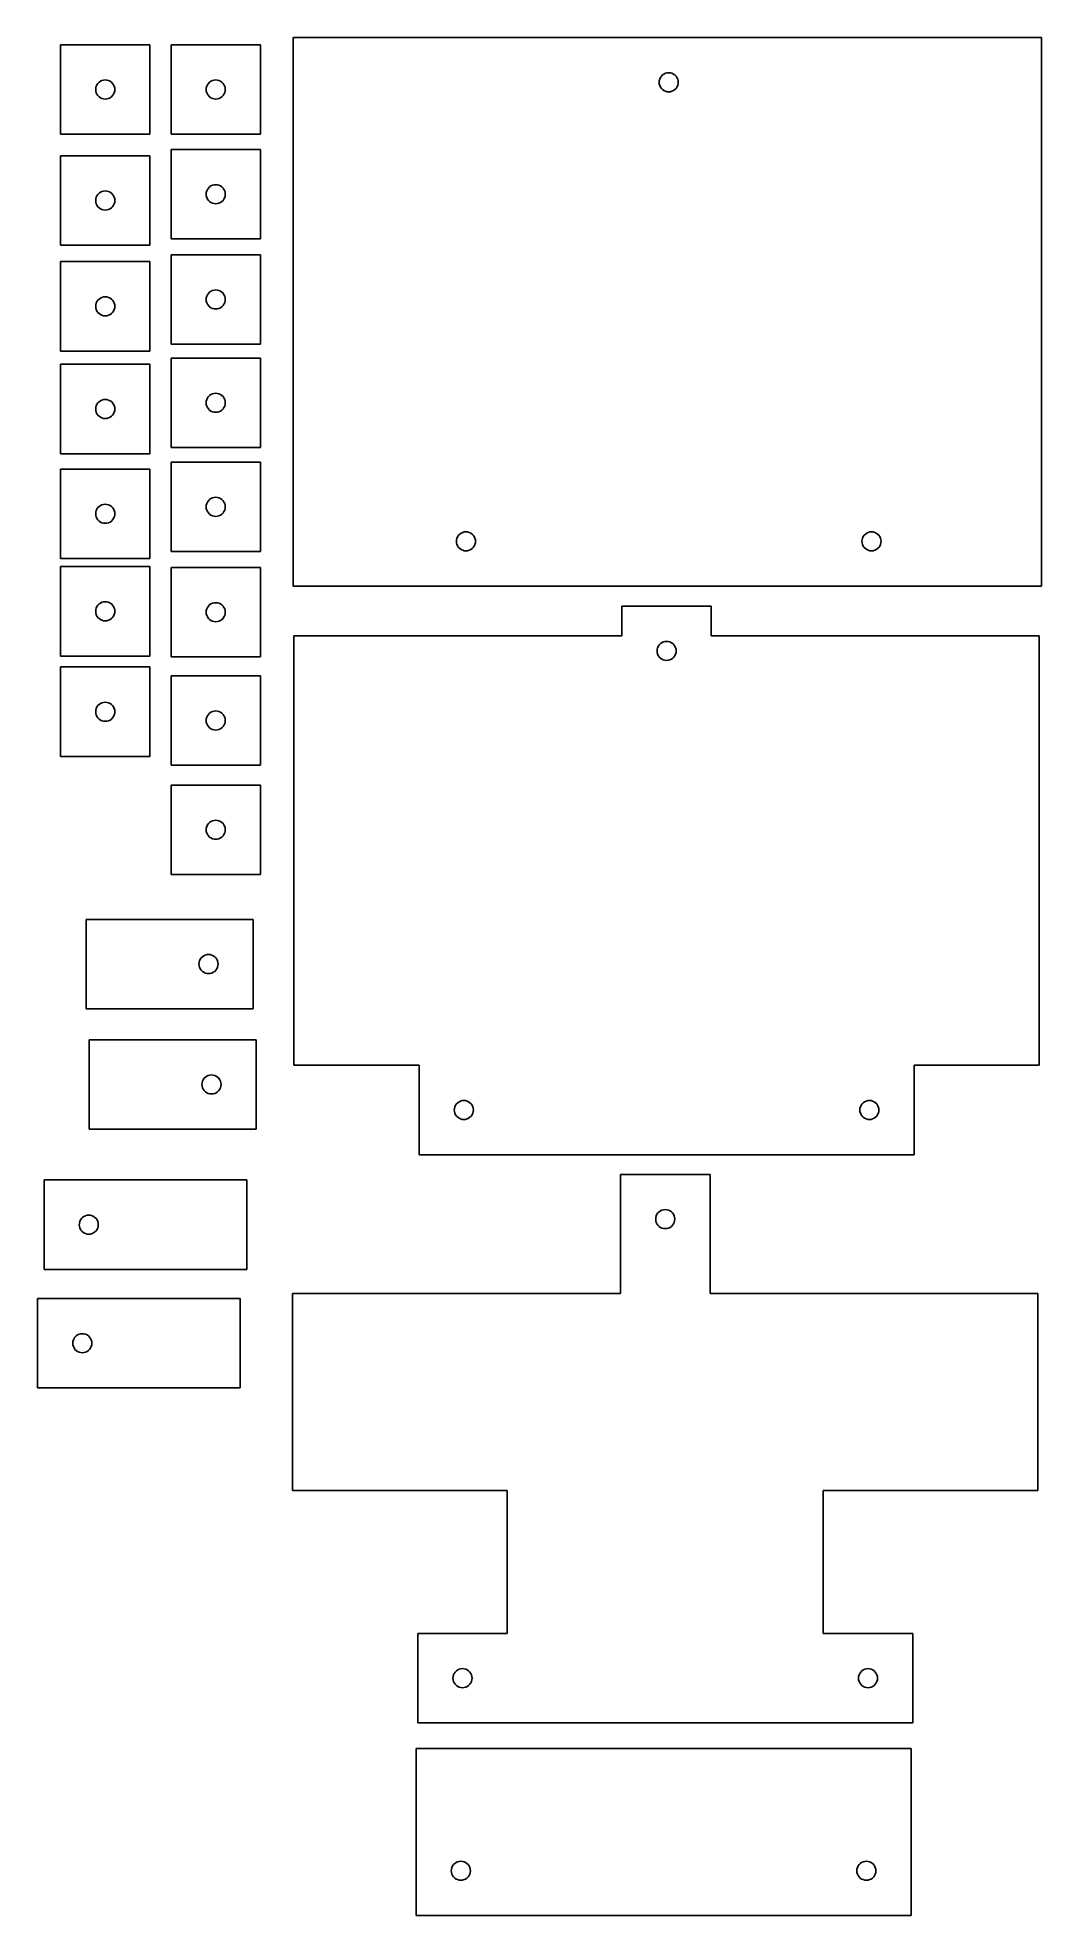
# Model space of a CAD drawing. Extents: x -175 to -7, y 41 to 356.
import ezdxf

# ---------------------------------------------------------------- set-up
doc = ezdxf.new("R2010")
doc.units = 0
doc.header["$MEASUREMENT"] = 0
doc.layers.add('Sketch1', color=7, linetype='Continuous')

msp = doc.modelspace()

# ---------------------------------------------------------------- linework, layer by layer
at = {"layer": 'Sketch1'}
for p, q in [((-171.18, 339.66, 2.99), (-171.18, 354.61, 2.99)), ((-171.18, 354.61, 2.99), (-171.13, 354.61, 2.99)), ((-171.13, 354.61, 2.99), (-156.18, 354.61, 2.99)), ((-156.18, 354.61, 2.99), (-156.18, 354.56, 2.99)), ((-156.18, 354.56, 2.99), (-156.18, 339.61, 2.99)), ((-152.65, 339.66, 2.99), (-152.65, 354.61, 2.99)), ((-152.65, 354.61, 2.99), (-152.6, 354.61, 2.99)), ((-152.6, 354.61, 2.99), (-137.65, 354.61, 2.99)), ((-137.65, 354.61, 2.99), (-137.65, 354.56, 2.99)), ((-137.65, 354.56, 2.99), (-137.65, 339.61, 2.99)), ((-7.11, 355.83, 2.99), (-132.19, 355.83, 2.99)), ((-132.19, 355.83, 2.99), (-132.19, 355.52, 2.99)), ((-132.19, 355.52, 2.99), (-132.19, 263.83, 2.99)), ((-6.69, 355.83, 2.99), (-7.11, 355.83, 2.99)), ((-6.69, 264.13, 2.99), (-6.69, 355.83, 2.99)), ((-69.99, 349.71, 2.99), (-70.22, 349.55, 2.99)), ((-69.74, 349.83, 2.99), (-69.99, 349.71, 2.99)), ((-69.47, 349.9, 2.99), (-69.74, 349.83, 2.99)), ((-69.19, 349.93, 2.99), (-69.47, 349.9, 2.99)), ((-68.92, 349.9, 2.99), (-69.19, 349.93, 2.99)), ((-68.65, 349.83, 2.99), (-68.92, 349.9, 2.99)), ((-68.39, 349.71, 2.99), (-68.65, 349.83, 2.99)), ((-68.16, 349.55, 2.99), (-68.39, 349.71, 2.99)), ((-165.28, 347.11, 2.99), (-165.26, 347.39, 2.99)), ((-165.26, 346.83, 2.99), (-165.28, 347.11, 2.99)), ((-165.26, 347.39, 2.99), (-165.18, 347.65, 2.99)), ((-165.18, 346.56, 2.99), (-165.26, 346.83, 2.99)), ((-165.18, 347.65, 2.99), (-165.07, 347.91, 2.99)), ((-165.07, 346.31, 2.99), (-165.18, 346.56, 2.99)), ((-165.07, 347.91, 2.99), (-164.91, 348.14, 2.99)), ((-164.91, 348.14, 2.99), (-164.71, 348.33, 2.99)), ((-164.71, 348.33, 2.99), (-164.48, 348.49, 2.99)), ((-164.48, 348.49, 2.99), (-164.23, 348.61, 2.99)), ((-164.23, 348.61, 2.99), (-163.96, 348.68, 2.99)), ((-163.96, 348.68, 2.99), (-163.68, 348.71, 2.99)), ((-163.68, 348.71, 2.99), (-163.4, 348.68, 2.99)), ((-163.4, 348.68, 2.99), (-163.13, 348.61, 2.99)), ((-163.13, 348.61, 2.99), (-162.88, 348.49, 2.99)), ((-162.88, 348.49, 2.99), (-162.65, 348.33, 2.99)), ((-162.65, 348.33, 2.99), (-162.46, 348.14, 2.99)), ((-162.46, 348.14, 2.99), (-162.3, 347.91, 2.99)), ((-162.3, 347.91, 2.99), (-162.18, 347.66, 2.99)), ((-162.18, 346.56, 2.99), (-162.29, 346.31, 2.99)), ((-162.18, 347.66, 2.99), (-162.1, 347.39, 2.99)), ((-162.1, 346.83, 2.99), (-162.18, 346.56, 2.99)), ((-162.1, 347.39, 2.99), (-162.08, 347.11, 2.99)), ((-162.08, 347.11, 2.99), (-162.1, 346.83, 2.99)), ((-146.73, 347.39, 2.99), (-146.75, 347.11, 2.99)), ((-146.75, 347.11, 2.99), (-146.73, 346.83, 2.99)), ((-146.66, 347.66, 2.99), (-146.73, 347.39, 2.99)), ((-146.73, 346.83, 2.99), (-146.66, 346.56, 2.99)), ((-146.54, 347.91, 2.99), (-146.66, 347.66, 2.99)), ((-146.66, 346.56, 2.99), (-146.54, 346.31, 2.99)), ((-146.38, 348.14, 2.99), (-146.54, 347.91, 2.99)), ((-146.18, 348.33, 2.99), (-146.38, 348.14, 2.99)), ((-145.95, 348.49, 2.99), (-146.18, 348.33, 2.99)), ((-145.7, 348.61, 2.99), (-145.95, 348.49, 2.99)), ((-145.43, 348.68, 2.99), (-145.7, 348.61, 2.99)), ((-145.15, 348.71, 2.99), (-145.43, 348.68, 2.99)), ((-144.88, 348.68, 2.99), (-145.15, 348.71, 2.99)), ((-144.61, 348.61, 2.99), (-144.88, 348.68, 2.99)), ((-144.35, 348.49, 2.99), (-144.61, 348.61, 2.99)), ((-144.13, 348.33, 2.99), (-144.35, 348.49, 2.99)), ((-143.93, 348.14, 2.99), (-144.13, 348.33, 2.99)), ((-143.77, 347.91, 2.99), (-143.93, 348.14, 2.99)), ((-143.65, 347.66, 2.99), (-143.77, 347.91, 2.99)), ((-143.77, 346.31, 2.99), (-143.65, 346.56, 2.99)), ((-143.58, 347.39, 2.99), (-143.65, 347.66, 2.99)), ((-143.65, 346.56, 2.99), (-143.58, 346.83, 2.99)), ((-143.56, 347.11, 2.99), (-143.58, 347.39, 2.99)), ((-143.58, 346.83, 2.99), (-143.56, 347.11, 2.99)), ((-70.77, 348.6, 2.99), (-70.79, 348.33, 2.99)), ((-70.79, 348.33, 2.99), (-70.77, 348.05, 2.99)), ((-70.7, 348.87, 2.99), (-70.77, 348.6, 2.99)), ((-70.77, 348.05, 2.99), (-70.7, 347.78, 2.99)), ((-70.58, 349.13, 2.99), (-70.7, 348.87, 2.99)), ((-70.7, 347.78, 2.99), (-70.58, 347.53, 2.99)), ((-70.42, 349.35, 2.99), (-70.58, 349.13, 2.99)), ((-70.58, 347.53, 2.99), (-70.42, 347.3, 2.99)), ((-70.22, 349.55, 2.99), (-70.42, 349.35, 2.99)), ((-70.42, 347.3, 2.99), (-70.22, 347.1, 2.99)), ((-70.22, 347.1, 2.99), (-69.99, 346.94, 2.99)), ((-69.99, 346.94, 2.99), (-69.74, 346.82, 2.99)), ((-69.74, 346.82, 2.99), (-69.47, 346.75, 2.99)), ((-69.47, 346.75, 2.99), (-69.19, 346.73, 2.99)), ((-69.19, 346.73, 2.99), (-68.92, 346.75, 2.99)), ((-68.92, 346.75, 2.99), (-68.65, 346.82, 2.99)), ((-68.65, 346.82, 2.99), (-68.39, 346.94, 2.99)), ((-68.39, 346.94, 2.99), (-68.16, 347.1, 2.99)), ((-67.97, 349.35, 2.99), (-68.16, 349.55, 2.99)), ((-68.16, 347.1, 2.99), (-67.97, 347.3, 2.99)), ((-67.81, 349.13, 2.99), (-67.97, 349.35, 2.99)), ((-67.97, 347.3, 2.99), (-67.81, 347.53, 2.99)), ((-67.69, 348.87, 2.99), (-67.81, 349.13, 2.99)), ((-67.81, 347.53, 2.99), (-67.69, 347.78, 2.99)), ((-67.62, 348.6, 2.99), (-67.69, 348.87, 2.99)), ((-67.69, 347.78, 2.99), (-67.62, 348.05, 2.99)), ((-67.59, 348.33, 2.99), (-67.62, 348.6, 2.99)), ((-67.62, 348.05, 2.99), (-67.59, 348.33, 2.99)), ((-164.91, 346.08, 2.99), (-165.07, 346.31, 2.99)), ((-164.71, 345.88, 2.99), (-164.91, 346.08, 2.99)), ((-164.48, 345.72, 2.99), (-164.71, 345.88, 2.99)), ((-164.23, 345.6, 2.99), (-164.48, 345.72, 2.99)), ((-163.96, 345.53, 2.99), (-164.23, 345.6, 2.99)), ((-163.68, 345.51, 2.99), (-163.96, 345.53, 2.99)), ((-163.4, 345.53, 2.99), (-163.68, 345.51, 2.99)), ((-163.13, 345.61, 2.99), (-163.4, 345.53, 2.99)), ((-162.88, 345.72, 2.99), (-163.13, 345.61, 2.99)), ((-162.65, 345.88, 2.99), (-162.88, 345.72, 2.99)), ((-162.45, 346.08, 2.99), (-162.65, 345.88, 2.99)), ((-162.29, 346.31, 2.99), (-162.45, 346.08, 2.99)), ((-146.54, 346.31, 2.99), (-146.38, 346.08, 2.99)), ((-146.38, 346.08, 2.99), (-146.18, 345.88, 2.99)), ((-146.18, 345.88, 2.99), (-145.95, 345.72, 2.99)), ((-145.95, 345.72, 2.99), (-145.7, 345.6, 2.99)), ((-145.7, 345.6, 2.99), (-145.43, 345.53, 2.99)), ((-145.43, 345.53, 2.99), (-145.15, 345.51, 2.99)), ((-145.15, 345.51, 2.99), (-144.88, 345.53, 2.99)), ((-144.88, 345.53, 2.99), (-144.61, 345.6, 2.99)), ((-144.61, 345.6, 2.99), (-144.35, 345.72, 2.99)), ((-144.35, 345.72, 2.99), (-144.13, 345.88, 2.99)), ((-144.13, 345.88, 2.99), (-143.93, 346.08, 2.99)), ((-143.93, 346.08, 2.99), (-143.77, 346.31, 2.99)), ((-171.18, 339.61, 2.99), (-171.18, 339.66, 2.99)), ((-156.23, 339.61, 2.99), (-171.18, 339.61, 2.99)), ((-156.18, 339.61, 2.99), (-156.23, 339.61, 2.99)), ((-152.65, 339.61, 2.99), (-152.65, 339.66, 2.99)), ((-137.7, 339.61, 2.99), (-152.65, 339.61, 2.99)), ((-152.65, 322.09, 2.99), (-152.65, 337.04, 2.99)), ((-152.65, 337.04, 2.99), (-152.6, 337.04, 2.99)), ((-152.6, 337.04, 2.99), (-137.65, 337.04, 2.99)), ((-137.65, 339.61, 2.99), (-137.7, 339.61, 2.99)), ((-137.65, 337.04, 2.99), (-137.65, 336.99, 2.99)), ((-171.13, 335.99, 2.99), (-171.18, 335.99, 2.99)), ((-171.18, 335.99, 2.99), (-171.18, 321.04, 2.99)), ((-156.18, 335.99, 2.99), (-171.13, 335.99, 2.99)), ((-156.18, 335.94, 2.99), (-156.18, 335.99, 2.99)), ((-156.18, 320.99, 2.99), (-156.18, 335.94, 2.99)), ((-137.65, 336.99, 2.99), (-137.65, 322.04, 2.99)), ((-146.18, 330.77, 2.99), (-146.38, 330.57, 2.99)), ((-145.95, 330.93, 2.99), (-146.18, 330.77, 2.99)), ((-145.7, 331.05, 2.99), (-145.95, 330.93, 2.99)), ((-145.43, 331.12, 2.99), (-145.7, 331.05, 2.99)), ((-145.15, 331.14, 2.99), (-145.43, 331.12, 2.99)), ((-144.88, 331.12, 2.99), (-145.15, 331.14, 2.99)), ((-144.61, 331.05, 2.99), (-144.88, 331.12, 2.99)), ((-144.35, 330.93, 2.99), (-144.61, 331.05, 2.99)), ((-144.13, 330.77, 2.99), (-144.35, 330.93, 2.99)), ((-143.93, 330.57, 2.99), (-144.13, 330.77, 2.99)), ((-165.28, 328.49, 2.99), (-165.26, 328.76, 2.99)), ((-165.26, 328.21, 2.99), (-165.28, 328.49, 2.99)), ((-165.26, 328.76, 2.99), (-165.18, 329.03, 2.99)), ((-165.18, 327.94, 2.99), (-165.26, 328.21, 2.99)), ((-165.18, 329.03, 2.99), (-165.07, 329.29, 2.99)), ((-165.07, 327.69, 2.99), (-165.18, 327.94, 2.99)), ((-165.07, 329.29, 2.99), (-164.91, 329.52, 2.99)), ((-164.91, 327.46, 2.99), (-165.07, 327.69, 2.99)), ((-164.91, 329.52, 2.99), (-164.71, 329.71, 2.99)), ((-164.71, 329.71, 2.99), (-164.48, 329.87, 2.99)), ((-164.48, 329.87, 2.99), (-164.23, 329.99, 2.99)), ((-164.23, 329.99, 2.99), (-163.96, 330.06, 2.99)), ((-163.96, 330.06, 2.99), (-163.68, 330.09, 2.99)), ((-163.68, 330.09, 2.99), (-163.4, 330.06, 2.99)), ((-163.4, 330.06, 2.99), (-163.13, 329.99, 2.99)), ((-163.13, 329.99, 2.99), (-162.88, 329.87, 2.99)), ((-162.88, 329.87, 2.99), (-162.65, 329.71, 2.99)), ((-162.65, 329.71, 2.99), (-162.46, 329.52, 2.99)), ((-162.46, 329.52, 2.99), (-162.3, 329.29, 2.99)), ((-162.29, 327.69, 2.99), (-162.45, 327.46, 2.99)), ((-162.3, 329.29, 2.99), (-162.18, 329.04, 2.99)), ((-162.18, 327.94, 2.99), (-162.29, 327.69, 2.99)), ((-162.18, 329.04, 2.99), (-162.1, 328.77, 2.99)), ((-162.1, 328.21, 2.99), (-162.18, 327.94, 2.99)), ((-162.1, 328.77, 2.99), (-162.08, 328.49, 2.99)), ((-162.08, 328.49, 2.99), (-162.1, 328.21, 2.99)), ((-146.73, 329.82, 2.99), (-146.75, 329.54, 2.99)), ((-146.75, 329.54, 2.99), (-146.73, 329.26, 2.99)), ((-146.66, 330.09, 2.99), (-146.73, 329.82, 2.99)), ((-146.73, 329.26, 2.99), (-146.66, 328.99, 2.99)), ((-146.54, 330.34, 2.99), (-146.66, 330.09, 2.99)), ((-146.66, 328.99, 2.99), (-146.54, 328.74, 2.99)), ((-146.38, 330.57, 2.99), (-146.54, 330.34, 2.99)), ((-146.54, 328.74, 2.99), (-146.38, 328.51, 2.99)), ((-146.38, 328.51, 2.99), (-146.18, 328.32, 2.99)), ((-146.18, 328.32, 2.99), (-145.95, 328.16, 2.99)), ((-145.95, 328.16, 2.99), (-145.7, 328.04, 2.99)), ((-145.7, 328.04, 2.99), (-145.43, 327.97, 2.99)), ((-145.43, 327.97, 2.99), (-145.15, 327.94, 2.99)), ((-145.15, 327.94, 2.99), (-144.88, 327.97, 2.99)), ((-144.88, 327.97, 2.99), (-144.61, 328.04, 2.99)), ((-144.61, 328.04, 2.99), (-144.35, 328.16, 2.99)), ((-144.35, 328.16, 2.99), (-144.13, 328.32, 2.99)), ((-144.13, 328.32, 2.99), (-143.93, 328.51, 2.99)), ((-143.77, 330.34, 2.99), (-143.93, 330.57, 2.99)), ((-143.93, 328.51, 2.99), (-143.77, 328.74, 2.99)), ((-143.65, 330.09, 2.99), (-143.77, 330.34, 2.99)), ((-143.77, 328.74, 2.99), (-143.65, 328.99, 2.99)), ((-143.58, 329.82, 2.99), (-143.65, 330.09, 2.99)), ((-143.65, 329, 2.99), (-143.58, 329.26, 2.99)), ((-143.56, 329.54, 2.99), (-143.58, 329.82, 2.99)), ((-143.58, 329.26, 2.99), (-143.56, 329.54, 2.99)), ((-164.71, 327.26, 2.99), (-164.91, 327.46, 2.99)), ((-164.48, 327.1, 2.99), (-164.71, 327.26, 2.99)), ((-164.23, 326.98, 2.99), (-164.48, 327.1, 2.99)), ((-163.96, 326.91, 2.99), (-164.23, 326.98, 2.99)), ((-163.68, 326.89, 2.99), (-163.96, 326.91, 2.99)), ((-163.4, 326.91, 2.99), (-163.68, 326.89, 2.99)), ((-163.13, 326.98, 2.99), (-163.4, 326.91, 2.99)), ((-162.88, 327.1, 2.99), (-163.13, 326.98, 2.99)), ((-162.65, 327.26, 2.99), (-162.88, 327.1, 2.99)), ((-162.45, 327.46, 2.99), (-162.65, 327.26, 2.99)), ((-152.65, 322.04, 2.99), (-152.65, 322.09, 2.99)), ((-137.7, 322.04, 2.99), (-152.65, 322.04, 2.99)), ((-137.65, 322.04, 2.99), (-137.7, 322.04, 2.99)), ((-171.18, 321.04, 2.99), (-171.18, 320.99, 2.99)), ((-171.18, 320.99, 2.99), (-156.23, 320.99, 2.99)), ((-171.18, 303.3, 2.99), (-171.18, 318.25, 2.99)), ((-171.18, 318.25, 2.99), (-171.13, 318.25, 2.99)), ((-171.13, 318.25, 2.99), (-156.18, 318.25, 2.99)), ((-156.23, 320.99, 2.99), (-156.18, 320.99, 2.99)), ((-156.18, 318.25, 2.99), (-156.18, 318.2, 2.99)), ((-156.18, 318.2, 2.99), (-156.18, 303.25, 2.99)), ((-152.65, 304.45, 2.99), (-152.65, 319.4, 2.99)), ((-152.65, 319.4, 2.99), (-152.6, 319.4, 2.99)), ((-152.6, 319.4, 2.99), (-137.65, 319.4, 2.99)), ((-137.65, 319.4, 2.99), (-137.65, 319.35, 2.99)), ((-137.65, 319.35, 2.99), (-137.65, 304.4, 2.99)), ((-164.71, 311.97, 2.99), (-164.91, 311.77, 2.99)), ((-164.48, 312.13, 2.99), (-164.71, 311.97, 2.99)), ((-164.23, 312.25, 2.99), (-164.48, 312.13, 2.99)), ((-163.96, 312.32, 2.99), (-164.23, 312.25, 2.99)), ((-163.68, 312.35, 2.99), (-163.96, 312.32, 2.99)), ((-163.4, 312.32, 2.99), (-163.68, 312.35, 2.99)), ((-163.13, 312.25, 2.99), (-163.4, 312.32, 2.99)), ((-162.88, 312.13, 2.99), (-163.13, 312.25, 2.99)), ((-162.65, 311.97, 2.99), (-162.88, 312.13, 2.99)), ((-162.45, 311.77, 2.99), (-162.65, 311.97, 2.99)), ((-146.75, 311.9, 2.99), (-146.73, 312.17, 2.99)), ((-146.73, 311.62, 2.99), (-146.75, 311.9, 2.99)), ((-146.73, 312.17, 2.99), (-146.66, 312.44, 2.99)), ((-146.66, 312.44, 2.99), (-146.54, 312.7, 2.99)), ((-146.54, 312.7, 2.99), (-146.38, 312.92, 2.99)), ((-146.38, 312.92, 2.99), (-146.18, 313.12, 2.99)), ((-146.18, 313.12, 2.99), (-145.96, 313.28, 2.99)), ((-145.96, 313.28, 2.99), (-145.7, 313.4, 2.99)), ((-145.7, 313.4, 2.99), (-145.43, 313.47, 2.99)), ((-145.43, 313.47, 2.99), (-145.16, 313.5, 2.99)), ((-145.16, 313.5, 2.99), (-144.88, 313.47, 2.99)), ((-144.88, 313.47, 2.99), (-144.61, 313.4, 2.99)), ((-144.61, 313.4, 2.99), (-144.36, 313.28, 2.99)), ((-144.36, 313.28, 2.99), (-144.13, 313.12, 2.99)), ((-144.13, 313.12, 2.99), (-143.93, 312.93, 2.99)), ((-143.93, 312.93, 2.99), (-143.77, 312.7, 2.99)), ((-143.77, 312.7, 2.99), (-143.65, 312.44, 2.99)), ((-143.65, 312.44, 2.99), (-143.58, 312.18, 2.99)), ((-143.58, 312.18, 2.99), (-143.56, 311.9, 2.99)), ((-143.56, 311.9, 2.99), (-143.58, 311.62, 2.99)), ((-165.26, 311.02, 2.99), (-165.28, 310.75, 2.99)), ((-165.28, 310.75, 2.99), (-165.26, 310.47, 2.99)), ((-165.18, 311.29, 2.99), (-165.26, 311.02, 2.99)), ((-165.26, 310.47, 2.99), (-165.18, 310.2, 2.99)), ((-165.07, 311.55, 2.99), (-165.18, 311.29, 2.99)), ((-165.18, 310.2, 2.99), (-165.07, 309.95, 2.99)), ((-164.91, 311.77, 2.99), (-165.07, 311.55, 2.99)), ((-165.07, 309.95, 2.99), (-164.91, 309.72, 2.99)), ((-164.91, 309.72, 2.99), (-164.71, 309.52, 2.99)), ((-164.71, 309.52, 2.99), (-164.48, 309.36, 2.99)), ((-164.48, 309.36, 2.99), (-164.23, 309.24, 2.99)), ((-164.23, 309.24, 2.99), (-163.96, 309.17, 2.99)), ((-163.96, 309.17, 2.99), (-163.68, 309.15, 2.99)), ((-163.68, 309.15, 2.99), (-163.4, 309.17, 2.99)), ((-163.4, 309.17, 2.99), (-163.13, 309.24, 2.99)), ((-163.13, 309.24, 2.99), (-162.88, 309.36, 2.99)), ((-162.88, 309.36, 2.99), (-162.65, 309.52, 2.99)), ((-162.65, 309.52, 2.99), (-162.45, 309.72, 2.99)), ((-162.29, 311.55, 2.99), (-162.45, 311.77, 2.99)), ((-162.45, 309.72, 2.99), (-162.29, 309.95, 2.99)), ((-162.18, 311.29, 2.99), (-162.29, 311.55, 2.99)), ((-162.29, 309.95, 2.99), (-162.18, 310.2, 2.99)), ((-162.1, 311.02, 2.99), (-162.18, 311.29, 2.99)), ((-162.18, 310.2, 2.99), (-162.1, 310.47, 2.99)), ((-162.08, 310.75, 2.99), (-162.1, 311.02, 2.99)), ((-162.1, 310.47, 2.99), (-162.08, 310.75, 2.99)), ((-146.66, 311.35, 2.99), (-146.73, 311.62, 2.99)), ((-146.54, 311.1, 2.99), (-146.66, 311.35, 2.99)), ((-146.38, 310.87, 2.99), (-146.54, 311.1, 2.99)), ((-146.18, 310.67, 2.99), (-146.38, 310.87, 2.99)), ((-145.95, 310.51, 2.99), (-146.18, 310.67, 2.99)), ((-145.7, 310.39, 2.99), (-145.95, 310.51, 2.99)), ((-145.43, 310.32, 2.99), (-145.7, 310.39, 2.99)), ((-145.15, 310.3, 2.99), (-145.43, 310.32, 2.99)), ((-144.88, 310.32, 2.99), (-145.15, 310.3, 2.99)), ((-144.61, 310.39, 2.99), (-144.88, 310.32, 2.99)), ((-144.35, 310.51, 2.99), (-144.61, 310.39, 2.99)), ((-144.13, 310.67, 2.99), (-144.35, 310.51, 2.99)), ((-143.93, 310.87, 2.99), (-144.13, 310.67, 2.99)), ((-143.77, 311.1, 2.99), (-143.93, 310.87, 2.99)), ((-143.65, 311.35, 2.99), (-143.77, 311.1, 2.99)), ((-143.58, 311.62, 2.99), (-143.65, 311.35, 2.99)), ((-171.18, 303.25, 2.99), (-171.18, 303.3, 2.99)), ((-156.23, 303.25, 2.99), (-171.18, 303.25, 2.99)), ((-156.18, 303.25, 2.99), (-156.23, 303.25, 2.99)), ((-152.65, 304.4, 2.99), (-152.65, 304.45, 2.99)), ((-137.7, 304.4, 2.99), (-152.65, 304.4, 2.99)), ((-137.65, 304.4, 2.99), (-137.7, 304.4, 2.99)), ((-171.18, 286.08, 2.99), (-171.18, 301.03, 2.99)), ((-171.18, 301.03, 2.99), (-171.13, 301.03, 2.99)), ((-171.13, 301.03, 2.99), (-156.18, 301.03, 2.99)), ((-156.18, 301.03, 2.99), (-156.18, 300.98, 2.99)), ((-156.18, 300.98, 2.99), (-156.18, 286.03, 2.99)), ((-152.65, 302.07, 2.99), (-152.65, 287.12, 2.99)), ((-152.6, 302.07, 2.99), (-152.65, 302.07, 2.99)), ((-137.65, 302.07, 2.99), (-152.6, 302.07, 2.99)), ((-137.65, 302.02, 2.99), (-137.65, 302.07, 2.99)), ((-137.65, 287.07, 2.99), (-137.65, 302.02, 2.99)), ((-145.7, 296.07, 2.99), (-145.43, 296.14, 2.99)), ((-145.43, 296.14, 2.99), (-145.16, 296.17, 2.99)), ((-145.16, 296.17, 2.99), (-144.88, 296.14, 2.99)), ((-144.88, 296.14, 2.99), (-144.61, 296.07, 2.99)), ((-165.28, 293.53, 2.99), (-165.26, 293.81, 2.99)), ((-165.26, 293.25, 2.99), (-165.28, 293.53, 2.99)), ((-165.26, 293.81, 2.99), (-165.18, 294.08, 2.99)), ((-165.18, 292.98, 2.99), (-165.26, 293.25, 2.99)), ((-165.18, 294.08, 2.99), (-165.07, 294.33, 2.99)), ((-165.07, 292.73, 2.99), (-165.18, 292.98, 2.99)), ((-165.07, 294.33, 2.99), (-164.91, 294.56, 2.99)), ((-164.91, 294.56, 2.99), (-164.71, 294.75, 2.99)), ((-164.71, 294.75, 2.99), (-164.48, 294.91, 2.99)), ((-164.48, 294.91, 2.99), (-164.23, 295.03, 2.99)), ((-164.23, 295.03, 2.99), (-163.96, 295.11, 2.99)), ((-163.96, 295.11, 2.99), (-163.68, 295.13, 2.99)), ((-163.68, 295.13, 2.99), (-163.4, 295.11, 2.99)), ((-163.4, 295.11, 2.99), (-163.13, 295.03, 2.99)), ((-163.13, 295.03, 2.99), (-162.88, 294.92, 2.99)), ((-162.88, 294.92, 2.99), (-162.65, 294.76, 2.99)), ((-162.65, 294.76, 2.99), (-162.46, 294.56, 2.99)), ((-162.46, 294.56, 2.99), (-162.3, 294.33, 2.99)), ((-162.3, 294.33, 2.99), (-162.18, 294.08, 2.99)), ((-162.18, 292.98, 2.99), (-162.29, 292.73, 2.99)), ((-162.18, 294.08, 2.99), (-162.1, 293.81, 2.99)), ((-162.1, 293.25, 2.99), (-162.18, 292.98, 2.99)), ((-162.1, 293.81, 2.99), (-162.08, 293.53, 2.99)), ((-162.08, 293.53, 2.99), (-162.1, 293.25, 2.99)), ((-146.75, 294.57, 2.99), (-146.73, 294.84, 2.99)), ((-146.73, 294.29, 2.99), (-146.75, 294.57, 2.99)), ((-146.73, 294.85, 2.99), (-146.66, 295.11, 2.99)), ((-146.66, 294.02, 2.99), (-146.73, 294.29, 2.99)), ((-146.66, 295.11, 2.99), (-146.54, 295.37, 2.99)), ((-146.54, 293.77, 2.99), (-146.66, 294.02, 2.99)), ((-146.54, 295.37, 2.99), (-146.38, 295.6, 2.99)), ((-146.38, 293.54, 2.99), (-146.54, 293.77, 2.99)), ((-146.38, 295.6, 2.99), (-146.18, 295.79, 2.99)), ((-146.18, 293.34, 2.99), (-146.38, 293.54, 2.99)), ((-146.18, 295.79, 2.99), (-145.96, 295.95, 2.99)), ((-145.95, 293.18, 2.99), (-146.18, 293.34, 2.99)), ((-145.96, 295.95, 2.99), (-145.7, 296.07, 2.99)), ((-145.7, 293.06, 2.99), (-145.95, 293.18, 2.99)), ((-145.43, 292.99, 2.99), (-145.7, 293.06, 2.99)), ((-145.15, 292.97, 2.99), (-145.43, 292.99, 2.99)), ((-144.88, 292.99, 2.99), (-145.15, 292.97, 2.99)), ((-144.61, 293.06, 2.99), (-144.88, 292.99, 2.99)), ((-144.61, 296.07, 2.99), (-144.36, 295.95, 2.99)), ((-144.35, 293.18, 2.99), (-144.61, 293.06, 2.99)), ((-144.36, 295.95, 2.99), (-144.13, 295.79, 2.99)), ((-144.13, 293.34, 2.99), (-144.35, 293.18, 2.99)), ((-144.13, 295.79, 2.99), (-143.93, 295.6, 2.99)), ((-143.93, 293.54, 2.99), (-144.13, 293.34, 2.99)), ((-143.93, 295.6, 2.99), (-143.77, 295.37, 2.99)), ((-143.77, 293.77, 2.99), (-143.93, 293.54, 2.99)), ((-143.77, 295.37, 2.99), (-143.65, 295.12, 2.99)), ((-143.65, 294.02, 2.99), (-143.77, 293.77, 2.99)), ((-143.65, 295.12, 2.99), (-143.58, 294.85, 2.99)), ((-143.58, 294.29, 2.99), (-143.65, 294.02, 2.99)), ((-143.58, 294.85, 2.99), (-143.56, 294.57, 2.99)), ((-143.56, 294.57, 2.99), (-143.58, 294.29, 2.99)), ((-164.91, 292.5, 2.99), (-165.07, 292.73, 2.99)), ((-164.71, 292.3, 2.99), (-164.91, 292.5, 2.99)), ((-164.48, 292.14, 2.99), (-164.71, 292.3, 2.99)), ((-164.23, 292.03, 2.99), (-164.48, 292.14, 2.99)), ((-163.96, 291.95, 2.99), (-164.23, 292.03, 2.99)), ((-163.68, 291.93, 2.99), (-163.96, 291.95, 2.99)), ((-163.4, 291.95, 2.99), (-163.68, 291.93, 2.99)), ((-163.13, 292.03, 2.99), (-163.4, 291.95, 2.99)), ((-162.88, 292.14, 2.99), (-163.13, 292.03, 2.99)), ((-162.65, 292.3, 2.99), (-162.88, 292.14, 2.99)), ((-162.45, 292.5, 2.99), (-162.65, 292.3, 2.99)), ((-162.29, 292.73, 2.99), (-162.45, 292.5, 2.99)), ((-152.65, 287.12, 2.99), (-152.65, 287.07, 2.99)), ((-152.65, 287.07, 2.99), (-137.7, 287.07, 2.99)), ((-137.7, 287.07, 2.99), (-137.65, 287.07, 2.99)), ((-171.18, 286.03, 2.99), (-171.18, 286.08, 2.99)), ((-156.23, 286.03, 2.99), (-171.18, 286.03, 2.99)), ((-156.18, 286.03, 2.99), (-156.23, 286.03, 2.99)), ((-152.65, 269.66, 2.99), (-152.65, 284.61, 2.99)), ((-152.65, 284.61, 2.99), (-152.6, 284.61, 2.99)), ((-152.6, 284.61, 2.99), (-137.65, 284.61, 2.99)), ((-137.65, 284.61, 2.99), (-137.65, 284.56, 2.99)), ((-137.65, 284.56, 2.99), (-137.65, 269.61, 2.99)), ((-171.18, 283.46, 2.99), (-171.18, 268.51, 2.99)), ((-171.13, 283.46, 2.99), (-171.18, 283.46, 2.99)), ((-156.18, 283.46, 2.99), (-171.13, 283.46, 2.99)), ((-156.18, 283.41, 2.99), (-156.18, 283.46, 2.99)), ((-156.18, 268.46, 2.99), (-156.18, 283.41, 2.99)), ((-164.91, 276.98, 2.99), (-164.71, 277.18, 2.99)), ((-164.71, 277.18, 2.99), (-164.48, 277.34, 2.99)), ((-164.48, 277.34, 2.99), (-164.23, 277.46, 2.99)), ((-164.23, 277.46, 2.99), (-163.96, 277.53, 2.99)), ((-163.96, 277.53, 2.99), (-163.68, 277.56, 2.99)), ((-163.68, 277.56, 2.99), (-163.4, 277.53, 2.99)), ((-163.4, 277.53, 2.99), (-163.13, 277.46, 2.99)), ((-163.13, 277.46, 2.99), (-162.88, 277.34, 2.99)), ((-162.88, 277.34, 2.99), (-162.65, 277.18, 2.99)), ((-162.65, 277.18, 2.99), (-162.46, 276.98, 2.99)), ((-146.75, 277.11, 2.99), (-146.73, 277.39, 2.99)), ((-146.73, 277.39, 2.99), (-146.66, 277.66, 2.99)), ((-146.66, 277.66, 2.99), (-146.54, 277.91, 2.99)), ((-146.54, 277.91, 2.99), (-146.38, 278.14, 2.99)), ((-146.38, 278.14, 2.99), (-146.18, 278.34, 2.99)), ((-146.18, 278.34, 2.99), (-145.96, 278.5, 2.99)), ((-145.96, 278.5, 2.99), (-145.7, 278.62, 2.99)), ((-145.7, 278.62, 2.99), (-145.43, 278.69, 2.99)), ((-145.43, 278.69, 2.99), (-145.16, 278.71, 2.99)), ((-145.16, 278.71, 2.99), (-144.88, 278.69, 2.99)), ((-144.88, 278.69, 2.99), (-144.61, 278.62, 2.99)), ((-144.61, 278.62, 2.99), (-144.36, 278.5, 2.99)), ((-144.36, 278.5, 2.99), (-144.13, 278.34, 2.99)), ((-144.13, 278.34, 2.99), (-143.93, 278.14, 2.99)), ((-143.93, 278.14, 2.99), (-143.77, 277.92, 2.99)), ((-143.77, 277.92, 2.99), (-143.65, 277.66, 2.99)), ((-143.65, 277.66, 2.99), (-143.58, 277.39, 2.99)), ((-143.58, 277.39, 2.99), (-143.56, 277.12, 2.99)), ((-165.28, 275.95, 2.99), (-165.26, 276.23, 2.99)), ((-165.26, 275.68, 2.99), (-165.28, 275.95, 2.99)), ((-165.26, 276.23, 2.99), (-165.18, 276.5, 2.99)), ((-165.18, 275.41, 2.99), (-165.26, 275.68, 2.99)), ((-165.18, 276.5, 2.99), (-165.07, 276.75, 2.99)), ((-165.07, 275.15, 2.99), (-165.18, 275.41, 2.99)), ((-165.07, 276.75, 2.99), (-164.91, 276.98, 2.99)), ((-164.91, 274.93, 2.99), (-165.07, 275.15, 2.99)), ((-164.71, 274.73, 2.99), (-164.91, 274.93, 2.99)), ((-164.48, 274.57, 2.99), (-164.71, 274.73, 2.99)), ((-164.23, 274.45, 2.99), (-164.48, 274.57, 2.99)), ((-163.96, 274.38, 2.99), (-164.23, 274.45, 2.99)), ((-163.68, 274.36, 2.99), (-163.96, 274.38, 2.99)), ((-163.4, 274.38, 2.99), (-163.68, 274.36, 2.99)), ((-163.13, 274.45, 2.99), (-163.4, 274.38, 2.99)), ((-162.88, 274.57, 2.99), (-163.13, 274.45, 2.99)), ((-162.65, 274.73, 2.99), (-162.88, 274.57, 2.99)), ((-162.45, 274.93, 2.99), (-162.65, 274.73, 2.99)), ((-162.46, 276.98, 2.99), (-162.3, 276.76, 2.99)), ((-162.29, 275.16, 2.99), (-162.45, 274.93, 2.99)), ((-162.3, 276.76, 2.99), (-162.18, 276.5, 2.99)), ((-162.18, 275.41, 2.99), (-162.29, 275.16, 2.99)), ((-162.18, 276.5, 2.99), (-162.1, 276.23, 2.99)), ((-162.1, 275.68, 2.99), (-162.18, 275.41, 2.99)), ((-162.1, 276.23, 2.99), (-162.08, 275.96, 2.99)), ((-162.08, 275.96, 2.99), (-162.1, 275.68, 2.99)), ((-146.73, 276.84, 2.99), (-146.75, 277.11, 2.99)), ((-146.66, 276.57, 2.99), (-146.73, 276.84, 2.99)), ((-146.54, 276.31, 2.99), (-146.66, 276.57, 2.99)), ((-146.38, 276.09, 2.99), (-146.54, 276.31, 2.99)), ((-146.18, 275.89, 2.99), (-146.38, 276.09, 2.99)), ((-145.95, 275.73, 2.99), (-146.18, 275.89, 2.99)), ((-145.7, 275.61, 2.99), (-145.95, 275.73, 2.99)), ((-145.43, 275.54, 2.99), (-145.7, 275.61, 2.99)), ((-145.15, 275.51, 2.99), (-145.43, 275.54, 2.99)), ((-144.88, 275.54, 2.99), (-145.15, 275.51, 2.99)), ((-144.61, 275.61, 2.99), (-144.88, 275.54, 2.99)), ((-144.35, 275.73, 2.99), (-144.61, 275.61, 2.99)), ((-144.13, 275.89, 2.99), (-144.35, 275.73, 2.99)), ((-143.93, 276.09, 2.99), (-144.13, 275.89, 2.99)), ((-143.77, 276.32, 2.99), (-143.93, 276.09, 2.99)), ((-143.65, 276.57, 2.99), (-143.77, 276.32, 2.99)), ((-143.58, 276.84, 2.99), (-143.65, 276.57, 2.99)), ((-143.56, 277.12, 2.99), (-143.58, 276.84, 2.99)), ((-104.79, 271.32, 2.99), (-104.77, 271.6, 2.99)), ((-104.77, 271.05, 2.99), (-104.79, 271.32, 2.99)), ((-104.77, 271.6, 2.99), (-104.7, 271.87, 2.99)), ((-104.7, 270.78, 2.99), (-104.77, 271.05, 2.99)), ((-104.7, 271.87, 2.99), (-104.58, 272.13, 2.99)), ((-104.58, 272.13, 2.99), (-104.42, 272.35, 2.99)), ((-104.42, 272.35, 2.99), (-104.22, 272.55, 2.99)), ((-104.22, 272.55, 2.99), (-103.99, 272.71, 2.99)), ((-103.99, 272.71, 2.99), (-103.74, 272.83, 2.99)), ((-103.74, 272.83, 2.99), (-103.47, 272.9, 2.99)), ((-103.47, 272.9, 2.99), (-103.19, 272.93, 2.99)), ((-103.19, 272.93, 2.99), (-102.92, 272.9, 2.99)), ((-102.92, 272.9, 2.99), (-102.65, 272.83, 2.99)), ((-102.65, 272.83, 2.99), (-102.39, 272.71, 2.99)), ((-102.39, 272.71, 2.99), (-102.17, 272.55, 2.99)), ((-102.17, 272.55, 2.99), (-101.97, 272.36, 2.99)), ((-101.97, 272.36, 2.99), (-101.81, 272.13, 2.99)), ((-101.81, 272.13, 2.99), (-101.69, 271.87, 2.99)), ((-101.69, 271.87, 2.99), (-101.62, 271.6, 2.99)), ((-101.62, 271.05, 2.99), (-101.69, 270.78, 2.99)), ((-101.62, 271.6, 2.99), (-101.59, 271.33, 2.99)), ((-101.59, 271.33, 2.99), (-101.62, 271.05, 2.99)), ((-36.77, 271.6, 2.99), (-36.79, 271.33, 2.99)), ((-36.79, 271.33, 2.99), (-36.77, 271.05, 2.99)), ((-36.7, 271.87, 2.99), (-36.77, 271.6, 2.99)), ((-36.77, 271.05, 2.99), (-36.7, 270.78, 2.99)), ((-36.58, 272.13, 2.99), (-36.7, 271.87, 2.99)), ((-36.42, 272.35, 2.99), (-36.58, 272.13, 2.99)), ((-36.22, 272.55, 2.99), (-36.42, 272.35, 2.99)), ((-35.99, 272.71, 2.99), (-36.22, 272.55, 2.99)), ((-35.74, 272.83, 2.99), (-35.99, 272.71, 2.99)), ((-35.47, 272.9, 2.99), (-35.74, 272.83, 2.99)), ((-35.19, 272.93, 2.99), (-35.47, 272.9, 2.99)), ((-34.92, 272.9, 2.99), (-35.19, 272.93, 2.99)), ((-34.65, 272.83, 2.99), (-34.92, 272.9, 2.99)), ((-34.39, 272.71, 2.99), (-34.65, 272.83, 2.99)), ((-34.16, 272.55, 2.99), (-34.39, 272.71, 2.99)), ((-33.97, 272.35, 2.99), (-34.16, 272.55, 2.99)), ((-33.81, 272.13, 2.99), (-33.97, 272.35, 2.99)), ((-33.69, 271.87, 2.99), (-33.81, 272.13, 2.99)), ((-33.62, 271.6, 2.99), (-33.69, 271.87, 2.99)), ((-33.69, 270.78, 2.99), (-33.62, 271.05, 2.99)), ((-33.59, 271.33, 2.99), (-33.62, 271.6, 2.99)), ((-33.62, 271.05, 2.99), (-33.59, 271.33, 2.99)), ((-171.18, 268.51, 2.99), (-171.18, 268.46, 2.99)), ((-171.18, 268.46, 2.99), (-156.23, 268.46, 2.99)), ((-156.23, 268.46, 2.99), (-156.18, 268.46, 2.99)), ((-152.65, 269.61, 2.99), (-152.65, 269.66, 2.99)), ((-137.7, 269.61, 2.99), (-152.65, 269.61, 2.99)), ((-137.65, 269.61, 2.99), (-137.7, 269.61, 2.99)), ((-104.58, 270.53, 2.99), (-104.7, 270.78, 2.99)), ((-104.42, 270.3, 2.99), (-104.58, 270.53, 2.99)), ((-104.22, 270.1, 2.99), (-104.42, 270.3, 2.99)), ((-103.99, 269.94, 2.99), (-104.22, 270.1, 2.99)), ((-103.74, 269.82, 2.99), (-103.99, 269.94, 2.99)), ((-103.47, 269.75, 2.99), (-103.74, 269.82, 2.99)), ((-103.19, 269.73, 2.99), (-103.47, 269.75, 2.99)), ((-102.91, 269.75, 2.99), (-103.19, 269.73, 2.99)), ((-102.64, 269.82, 2.99), (-102.91, 269.75, 2.99)), ((-102.39, 269.94, 2.99), (-102.64, 269.82, 2.99)), ((-102.16, 270.1, 2.99), (-102.39, 269.94, 2.99)), ((-101.97, 270.3, 2.99), (-102.16, 270.1, 2.99)), ((-101.81, 270.53, 2.99), (-101.97, 270.3, 2.99)), ((-101.69, 270.78, 2.99), (-101.81, 270.53, 2.99)), ((-36.7, 270.78, 2.99), (-36.58, 270.53, 2.99)), ((-36.58, 270.53, 2.99), (-36.42, 270.3, 2.99)), ((-36.42, 270.3, 2.99), (-36.22, 270.1, 2.99)), ((-36.22, 270.1, 2.99), (-35.99, 269.94, 2.99)), ((-35.99, 269.94, 2.99), (-35.74, 269.82, 2.99)), ((-35.74, 269.82, 2.99), (-35.47, 269.75, 2.99)), ((-35.47, 269.75, 2.99), (-35.19, 269.73, 2.99)), ((-35.19, 269.73, 2.99), (-34.92, 269.75, 2.99)), ((-34.92, 269.75, 2.99), (-34.65, 269.82, 2.99)), ((-34.65, 269.82, 2.99), (-34.39, 269.94, 2.99)), ((-34.39, 269.94, 2.99), (-34.16, 270.1, 2.99)), ((-34.16, 270.1, 2.99), (-33.97, 270.3, 2.99)), ((-33.97, 270.3, 2.99), (-33.81, 270.53, 2.99)), ((-33.81, 270.53, 2.99), (-33.69, 270.78, 2.99)), ((-171.18, 252.14, 2.99), (-171.18, 267.09, 2.99)), ((-171.18, 267.09, 2.99), (-171.13, 267.09, 2.99)), ((-171.13, 267.09, 2.99), (-156.18, 267.09, 2.99)), ((-156.18, 267.09, 2.99), (-156.18, 267.04, 2.99)), ((-156.18, 267.04, 2.99), (-156.18, 252.09, 2.99)), ((-152.65, 266.94, 2.99), (-152.65, 251.99, 2.99)), ((-152.6, 266.94, 2.99), (-152.65, 266.94, 2.99)), ((-137.65, 266.94, 2.99), (-152.6, 266.94, 2.99)), ((-137.65, 266.89, 2.99), (-137.65, 266.94, 2.99)), ((-137.65, 251.94, 2.99), (-137.65, 266.89, 2.99)), ((-132.19, 263.83, 2.99), (-131.77, 263.83, 2.99)), ((-131.77, 263.83, 2.99), (-6.69, 263.83, 2.99)), ((-6.69, 263.83, 2.99), (-6.69, 264.13, 2.99)), ((-165.28, 259.59, 2.99), (-165.26, 259.87, 2.99)), ((-165.26, 259.31, 2.99), (-165.28, 259.59, 2.99)), ((-165.26, 259.87, 2.99), (-165.18, 260.14, 2.99)), ((-165.18, 259.05, 2.99), (-165.26, 259.31, 2.99)), ((-165.18, 260.14, 2.99), (-165.07, 260.39, 2.99)), ((-165.07, 258.79, 2.99), (-165.18, 259.05, 2.99)), ((-165.07, 260.39, 2.99), (-164.91, 260.62, 2.99)), ((-164.91, 258.56, 2.99), (-165.07, 258.79, 2.99)), ((-164.91, 260.62, 2.99), (-164.71, 260.82, 2.99)), ((-164.71, 258.37, 2.99), (-164.91, 258.56, 2.99)), ((-164.71, 260.82, 2.99), (-164.48, 260.98, 2.99)), ((-164.48, 258.21, 2.99), (-164.71, 258.37, 2.99)), ((-164.48, 260.98, 2.99), (-164.23, 261.1, 2.99)), ((-164.23, 261.1, 2.99), (-163.96, 261.17, 2.99)), ((-163.96, 261.17, 2.99), (-163.68, 261.19, 2.99)), ((-163.68, 261.19, 2.99), (-163.4, 261.17, 2.99)), ((-163.4, 261.17, 2.99), (-163.13, 261.1, 2.99)), ((-163.13, 261.1, 2.99), (-162.88, 260.98, 2.99)), ((-162.88, 260.98, 2.99), (-162.65, 260.82, 2.99)), ((-162.65, 258.37, 2.99), (-162.88, 258.21, 2.99)), ((-162.65, 260.82, 2.99), (-162.46, 260.62, 2.99)), ((-162.45, 258.57, 2.99), (-162.65, 258.37, 2.99)), ((-162.46, 260.62, 2.99), (-162.3, 260.39, 2.99)), ((-162.29, 258.79, 2.99), (-162.45, 258.57, 2.99)), ((-162.3, 260.39, 2.99), (-162.18, 260.14, 2.99)), ((-162.18, 259.05, 2.99), (-162.29, 258.79, 2.99)), ((-162.18, 260.14, 2.99), (-162.1, 259.87, 2.99)), ((-162.1, 259.32, 2.99), (-162.18, 259.05, 2.99)), ((-162.1, 259.87, 2.99), (-162.08, 259.59, 2.99)), ((-162.08, 259.59, 2.99), (-162.1, 259.32, 2.99)), ((-146.73, 259.71, 2.99), (-146.75, 259.44, 2.99)), ((-146.75, 259.44, 2.99), (-146.73, 259.16, 2.99)), ((-146.66, 259.98, 2.99), (-146.73, 259.71, 2.99)), ((-146.73, 259.16, 2.99), (-146.66, 258.89, 2.99)), ((-146.54, 260.24, 2.99), (-146.66, 259.98, 2.99)), ((-146.66, 258.89, 2.99), (-146.54, 258.64, 2.99)), ((-146.38, 260.47, 2.99), (-146.54, 260.24, 2.99)), ((-146.54, 258.64, 2.99), (-146.38, 258.41, 2.99)), ((-146.18, 260.66, 2.99), (-146.38, 260.47, 2.99)), ((-146.38, 258.41, 2.99), (-146.18, 258.21, 2.99)), ((-145.95, 260.82, 2.99), (-146.18, 260.66, 2.99)), ((-145.7, 260.94, 2.99), (-145.95, 260.82, 2.99)), ((-145.43, 261.01, 2.99), (-145.7, 260.94, 2.99)), ((-145.15, 261.04, 2.99), (-145.43, 261.01, 2.99)), ((-144.88, 261.01, 2.99), (-145.15, 261.04, 2.99)), ((-144.61, 260.94, 2.99), (-144.88, 261.01, 2.99)), ((-144.35, 260.82, 2.99), (-144.61, 260.94, 2.99)), ((-144.13, 260.66, 2.99), (-144.35, 260.82, 2.99)), ((-143.93, 260.47, 2.99), (-144.13, 260.66, 2.99)), ((-144.13, 258.21, 2.99), (-143.93, 258.41, 2.99)), ((-143.77, 260.24, 2.99), (-143.93, 260.47, 2.99)), ((-143.93, 258.41, 2.99), (-143.77, 258.64, 2.99)), ((-143.65, 259.98, 2.99), (-143.77, 260.24, 2.99)), ((-143.77, 258.64, 2.99), (-143.65, 258.89, 2.99)), ((-143.58, 259.71, 2.99), (-143.65, 259.98, 2.99)), ((-143.65, 258.89, 2.99), (-143.58, 259.16, 2.99)), ((-143.56, 259.44, 2.99), (-143.58, 259.71, 2.99)), ((-143.58, 259.16, 2.99), (-143.56, 259.44, 2.99)), ((-77.05, 255.46, 2.99), (-77.05, 260.45, 2.99)), ((-77.05, 260.45, 2.99), (-77, 260.45, 2.99)), ((-77, 260.45, 2.99), (-62.05, 260.45, 2.99)), ((-62.05, 260.45, 2.99), (-62.05, 260.43, 2.99)), ((-62.05, 260.43, 2.99), (-62.05, 255.45, 2.99)), ((-164.23, 258.09, 2.99), (-164.48, 258.21, 2.99)), ((-163.96, 258.02, 2.99), (-164.23, 258.09, 2.99)), ((-163.68, 257.99, 2.99), (-163.96, 258.02, 2.99)), ((-163.4, 258.02, 2.99), (-163.68, 257.99, 2.99)), ((-163.13, 258.09, 2.99), (-163.4, 258.02, 2.99)), ((-162.88, 258.21, 2.99), (-163.13, 258.09, 2.99)), ((-146.18, 258.21, 2.99), (-145.95, 258.05, 2.99)), ((-145.95, 258.05, 2.99), (-145.7, 257.93, 2.99)), ((-145.7, 257.93, 2.99), (-145.43, 257.86, 2.99)), ((-145.43, 257.86, 2.99), (-145.15, 257.84, 2.99)), ((-145.15, 257.84, 2.99), (-144.88, 257.86, 2.99)), ((-144.88, 257.86, 2.99), (-144.61, 257.93, 2.99)), ((-144.61, 257.93, 2.99), (-144.35, 258.05, 2.99)), ((-144.35, 258.05, 2.99), (-144.13, 258.21, 2.99)), ((-132.05, 255.21, 2.99), (-132.05, 255.45, 2.99)), ((-132.05, 255.45, 2.99), (-131.87, 255.45, 2.99)), ((-132.05, 183.45, 2.99), (-132.05, 255.21, 2.99)), ((-131.87, 255.45, 2.99), (-77.05, 255.45, 2.99)), ((-77.05, 255.45, 2.99), (-77.05, 255.46, 2.99)), ((-62.05, 255.45, 2.99), (-61.87, 255.45, 2.99)), ((-61.87, 255.45, 2.99), (-7.05, 255.45, 2.99)), ((-7.05, 255.45, 2.99), (-7.05, 183.69, 2.99)), ((-171.18, 252.09, 2.99), (-171.18, 252.14, 2.99)), ((-156.23, 252.09, 2.99), (-171.18, 252.09, 2.99)), ((-156.18, 252.09, 2.99), (-156.23, 252.09, 2.99)), ((-152.65, 251.99, 2.99), (-152.65, 251.94, 2.99)), ((-71.12, 253.22, 2.99), (-71.15, 252.95, 2.99)), ((-71.15, 252.95, 2.99), (-71.12, 252.67, 2.99)), ((-71.05, 253.49, 2.99), (-71.12, 253.22, 2.99)), ((-71.12, 252.67, 2.99), (-71.05, 252.4, 2.99)), ((-70.93, 253.75, 2.99), (-71.05, 253.49, 2.99)), ((-71.05, 252.4, 2.99), (-70.93, 252.15, 2.99)), ((-70.77, 253.97, 2.99), (-70.93, 253.75, 2.99)), ((-70.93, 252.15, 2.99), (-70.77, 251.92, 2.99)), ((-70.58, 254.17, 2.99), (-70.77, 253.97, 2.99)), ((-70.35, 254.33, 2.99), (-70.58, 254.17, 2.99)), ((-70.1, 254.45, 2.99), (-70.35, 254.33, 2.99)), ((-69.83, 254.52, 2.99), (-70.1, 254.45, 2.99)), ((-69.55, 254.55, 2.99), (-69.83, 254.52, 2.99)), ((-69.27, 254.52, 2.99), (-69.55, 254.55, 2.99)), ((-69, 254.45, 2.99), (-69.27, 254.52, 2.99)), ((-68.75, 254.33, 2.99), (-69, 254.45, 2.99)), ((-68.52, 254.17, 2.99), (-68.75, 254.33, 2.99)), ((-68.32, 253.97, 2.99), (-68.52, 254.17, 2.99)), ((-68.16, 253.75, 2.99), (-68.32, 253.97, 2.99)), ((-68.32, 251.92, 2.99), (-68.16, 252.15, 2.99)), ((-68.05, 253.49, 2.99), (-68.16, 253.75, 2.99)), ((-68.16, 252.15, 2.99), (-68.05, 252.4, 2.99)), ((-67.97, 253.22, 2.99), (-68.05, 253.49, 2.99)), ((-68.05, 252.4, 2.99), (-67.97, 252.67, 2.99)), ((-67.95, 252.95, 2.99), (-67.97, 253.22, 2.99)), ((-67.97, 252.67, 2.99), (-67.95, 252.95, 2.99)), ((-171.13, 250.25, 2.99), (-171.18, 250.25, 2.99)), ((-171.18, 250.25, 2.99), (-171.18, 235.3, 2.99)), ((-156.18, 250.25, 2.99), (-171.13, 250.25, 2.99)), ((-156.18, 250.2, 2.99), (-156.18, 250.25, 2.99)), ((-156.18, 235.25, 2.99), (-156.18, 250.2, 2.99)), ((-152.65, 251.94, 2.99), (-137.7, 251.94, 2.99)), ((-137.7, 251.94, 2.99), (-137.65, 251.94, 2.99)), ((-70.77, 251.92, 2.99), (-70.58, 251.72, 2.99)), ((-70.58, 251.72, 2.99), (-70.35, 251.56, 2.99)), ((-70.35, 251.56, 2.99), (-70.1, 251.44, 2.99)), ((-70.1, 251.44, 2.99), (-69.83, 251.37, 2.99)), ((-69.83, 251.37, 2.99), (-69.55, 251.35, 2.99)), ((-69.55, 251.35, 2.99), (-69.27, 251.37, 2.99)), ((-69.27, 251.37, 2.99), (-69, 251.44, 2.99)), ((-69, 251.44, 2.99), (-68.75, 251.56, 2.99)), ((-68.75, 251.56, 2.99), (-68.52, 251.72, 2.99)), ((-68.52, 251.72, 2.99), (-68.32, 251.92, 2.99)), ((-152.65, 233.83, 2.99), (-152.65, 248.78, 2.99)), ((-152.65, 248.78, 2.99), (-152.6, 248.78, 2.99)), ((-152.6, 248.78, 2.99), (-137.65, 248.78, 2.99)), ((-137.65, 248.78, 2.99), (-137.65, 248.73, 2.99)), ((-137.65, 248.73, 2.99), (-137.65, 233.78, 2.99)), ((-165.28, 242.75, 2.99), (-165.26, 243.02, 2.99)), ((-165.26, 242.47, 2.99), (-165.28, 242.75, 2.99)), ((-165.26, 243.02, 2.99), (-165.18, 243.29, 2.99)), ((-165.18, 243.29, 2.99), (-165.07, 243.55, 2.99)), ((-165.07, 243.55, 2.99), (-164.91, 243.77, 2.99)), ((-164.91, 243.77, 2.99), (-164.71, 243.97, 2.99)), ((-164.71, 243.97, 2.99), (-164.48, 244.13, 2.99)), ((-164.48, 244.13, 2.99), (-164.23, 244.25, 2.99)), ((-164.23, 244.25, 2.99), (-163.96, 244.32, 2.99)), ((-163.96, 244.32, 2.99), (-163.68, 244.35, 2.99)), ((-163.68, 244.35, 2.99), (-163.4, 244.32, 2.99)), ((-163.4, 244.32, 2.99), (-163.13, 244.25, 2.99)), ((-163.13, 244.25, 2.99), (-162.88, 244.13, 2.99)), ((-162.88, 244.13, 2.99), (-162.65, 243.97, 2.99)), ((-162.65, 243.97, 2.99), (-162.46, 243.78, 2.99)), ((-162.46, 243.78, 2.99), (-162.3, 243.55, 2.99)), ((-162.3, 243.55, 2.99), (-162.18, 243.29, 2.99)), ((-162.18, 243.29, 2.99), (-162.1, 243.03, 2.99)), ((-162.1, 243.03, 2.99), (-162.08, 242.75, 2.99)), ((-162.08, 242.75, 2.99), (-162.1, 242.47, 2.99)), ((-145.95, 242.67, 2.99), (-146.18, 242.51, 2.99)), ((-145.7, 242.79, 2.99), (-145.95, 242.67, 2.99)), ((-145.43, 242.86, 2.99), (-145.7, 242.79, 2.99)), ((-145.15, 242.88, 2.99), (-145.43, 242.86, 2.99)), ((-144.88, 242.86, 2.99), (-145.15, 242.88, 2.99)), ((-144.61, 242.79, 2.99), (-144.88, 242.86, 2.99)), ((-144.35, 242.67, 2.99), (-144.61, 242.79, 2.99)), ((-144.13, 242.51, 2.99), (-144.35, 242.67, 2.99)), ((-165.18, 242.2, 2.99), (-165.26, 242.47, 2.99)), ((-165.07, 241.95, 2.99), (-165.18, 242.2, 2.99)), ((-164.91, 241.72, 2.99), (-165.07, 241.95, 2.99)), ((-164.71, 241.52, 2.99), (-164.91, 241.72, 2.99)), ((-164.48, 241.36, 2.99), (-164.71, 241.52, 2.99)), ((-164.23, 241.24, 2.99), (-164.48, 241.36, 2.99)), ((-163.96, 241.17, 2.99), (-164.23, 241.24, 2.99)), ((-163.68, 241.15, 2.99), (-163.96, 241.17, 2.99)), ((-163.4, 241.17, 2.99), (-163.68, 241.15, 2.99)), ((-163.13, 241.24, 2.99), (-163.4, 241.17, 2.99)), ((-162.88, 241.36, 2.99), (-163.13, 241.24, 2.99)), ((-162.65, 241.52, 2.99), (-162.88, 241.36, 2.99)), ((-162.45, 241.72, 2.99), (-162.65, 241.52, 2.99)), ((-162.29, 241.95, 2.99), (-162.45, 241.72, 2.99)), ((-162.18, 242.2, 2.99), (-162.29, 241.95, 2.99)), ((-162.1, 242.47, 2.99), (-162.18, 242.2, 2.99)), ((-146.73, 241.56, 2.99), (-146.75, 241.28, 2.99)), ((-146.75, 241.28, 2.99), (-146.73, 241, 2.99)), ((-146.66, 241.83, 2.99), (-146.73, 241.56, 2.99)), ((-146.73, 241, 2.99), (-146.66, 240.73, 2.99)), ((-146.54, 242.08, 2.99), (-146.66, 241.83, 2.99)), ((-146.66, 240.73, 2.99), (-146.54, 240.48, 2.99)), ((-146.38, 242.31, 2.99), (-146.54, 242.08, 2.99)), ((-146.54, 240.48, 2.99), (-146.38, 240.25, 2.99)), ((-146.18, 242.51, 2.99), (-146.38, 242.31, 2.99)), ((-146.38, 240.25, 2.99), (-146.18, 240.06, 2.99)), ((-146.18, 240.06, 2.99), (-145.95, 239.9, 2.99)), ((-145.95, 239.9, 2.99), (-145.7, 239.78, 2.99)), ((-145.7, 239.78, 2.99), (-145.43, 239.71, 2.99)), ((-145.43, 239.71, 2.99), (-145.15, 239.68, 2.99)), ((-145.15, 239.68, 2.99), (-144.88, 239.71, 2.99)), ((-144.88, 239.71, 2.99), (-144.61, 239.78, 2.99)), ((-144.61, 239.78, 2.99), (-144.35, 239.9, 2.99)), ((-144.35, 239.9, 2.99), (-144.13, 240.06, 2.99)), ((-143.93, 242.31, 2.99), (-144.13, 242.51, 2.99)), ((-144.13, 240.06, 2.99), (-143.93, 240.25, 2.99)), ((-143.77, 242.08, 2.99), (-143.93, 242.31, 2.99)), ((-143.93, 240.25, 2.99), (-143.77, 240.48, 2.99)), ((-143.65, 241.83, 2.99), (-143.77, 242.08, 2.99)), ((-143.77, 240.48, 2.99), (-143.65, 240.73, 2.99)), ((-143.58, 241.56, 2.99), (-143.65, 241.83, 2.99)), ((-143.65, 240.73, 2.99), (-143.58, 241, 2.99)), ((-143.56, 241.28, 2.99), (-143.58, 241.56, 2.99)), ((-143.58, 241, 2.99), (-143.56, 241.28, 2.99)), ((-171.18, 235.3, 2.99), (-171.18, 235.25, 2.99)), ((-171.18, 235.25, 2.99), (-156.23, 235.25, 2.99)), ((-156.23, 235.25, 2.99), (-156.18, 235.25, 2.99)), ((-152.65, 233.78, 2.99), (-152.65, 233.83, 2.99)), ((-137.7, 233.78, 2.99), (-152.65, 233.78, 2.99)), ((-137.65, 233.78, 2.99), (-137.7, 233.78, 2.99)), ((-152.65, 215.5, 2.99), (-152.65, 230.45, 2.99)), ((-152.65, 230.45, 2.99), (-152.6, 230.45, 2.99)), ((-152.6, 230.45, 2.99), (-137.65, 230.45, 2.99)), ((-137.65, 230.45, 2.99), (-137.65, 230.4, 2.99)), ((-137.65, 230.4, 2.99), (-137.65, 215.45, 2.99)), ((-146.66, 223.5, 2.99), (-146.54, 223.75, 2.99)), ((-146.54, 223.75, 2.99), (-146.38, 223.98, 2.99)), ((-146.38, 223.98, 2.99), (-146.18, 224.18, 2.99)), ((-146.18, 224.18, 2.99), (-145.96, 224.34, 2.99)), ((-145.96, 224.34, 2.99), (-145.7, 224.45, 2.99)), ((-145.7, 224.45, 2.99), (-145.43, 224.53, 2.99)), ((-145.43, 224.53, 2.99), (-145.16, 224.55, 2.99)), ((-145.16, 224.55, 2.99), (-144.88, 224.53, 2.99)), ((-144.88, 224.53, 2.99), (-144.61, 224.46, 2.99)), ((-144.61, 224.46, 2.99), (-144.36, 224.34, 2.99)), ((-144.36, 224.34, 2.99), (-144.13, 224.18, 2.99)), ((-144.13, 224.18, 2.99), (-143.93, 223.98, 2.99)), ((-143.93, 223.98, 2.99), (-143.77, 223.75, 2.99)), ((-143.77, 223.75, 2.99), (-143.65, 223.5, 2.99)), ((-146.75, 222.95, 2.99), (-146.73, 223.23, 2.99)), ((-146.73, 222.67, 2.99), (-146.75, 222.95, 2.99)), ((-146.73, 223.23, 2.99), (-146.66, 223.5, 2.99)), ((-146.66, 222.4, 2.99), (-146.73, 222.67, 2.99)), ((-146.54, 222.15, 2.99), (-146.66, 222.4, 2.99)), ((-146.38, 221.92, 2.99), (-146.54, 222.15, 2.99)), ((-146.18, 221.73, 2.99), (-146.38, 221.92, 2.99)), ((-145.95, 221.57, 2.99), (-146.18, 221.73, 2.99)), ((-145.7, 221.45, 2.99), (-145.95, 221.57, 2.99)), ((-145.43, 221.38, 2.99), (-145.7, 221.45, 2.99)), ((-145.15, 221.35, 2.99), (-145.43, 221.38, 2.99)), ((-144.88, 221.38, 2.99), (-145.15, 221.35, 2.99)), ((-144.61, 221.45, 2.99), (-144.88, 221.38, 2.99)), ((-144.35, 221.57, 2.99), (-144.61, 221.45, 2.99)), ((-144.13, 221.73, 2.99), (-144.35, 221.57, 2.99)), ((-143.93, 221.92, 2.99), (-144.13, 221.73, 2.99)), ((-143.77, 222.15, 2.99), (-143.93, 221.92, 2.99)), ((-143.65, 222.41, 2.99), (-143.77, 222.15, 2.99)), ((-143.65, 223.5, 2.99), (-143.58, 223.23, 2.99)), ((-143.58, 222.67, 2.99), (-143.65, 222.41, 2.99)), ((-143.58, 223.23, 2.99), (-143.56, 222.95, 2.99)), ((-143.56, 222.95, 2.99), (-143.58, 222.67, 2.99)), ((-152.65, 215.45, 2.99), (-152.65, 215.5, 2.99)), ((-137.7, 215.45, 2.99), (-152.65, 215.45, 2.99)), ((-137.65, 215.45, 2.99), (-137.7, 215.45, 2.99)), ((-166.86, 192.97, 2.99), (-166.86, 207.92, 2.99)), ((-166.86, 207.92, 2.99), (-166.76, 207.92, 2.99)), ((-166.76, 207.92, 2.99), (-138.86, 207.92, 2.99)), ((-138.86, 207.92, 2.99), (-138.86, 207.87, 2.99)), ((-138.86, 207.87, 2.99), (-138.86, 192.92, 2.99)), ((-147.38, 201.65, 2.99), (-147.58, 201.45, 2.99)), ((-147.16, 201.81, 2.99), (-147.38, 201.65, 2.99)), ((-146.9, 201.93, 2.99), (-147.16, 201.81, 2.99)), ((-146.63, 202, 2.99), (-146.9, 201.93, 2.99)), ((-146.36, 202.02, 2.99), (-146.63, 202, 2.99)), ((-146.08, 202, 2.99), (-146.36, 202.02, 2.99)), ((-145.81, 201.93, 2.99), (-146.08, 202, 2.99)), ((-145.56, 201.81, 2.99), (-145.81, 201.93, 2.99)), ((-145.33, 201.65, 2.99), (-145.56, 201.81, 2.99)), ((-145.13, 201.45, 2.99), (-145.33, 201.65, 2.99)), ((-147.93, 200.7, 2.99), (-147.96, 200.42, 2.99)), ((-147.96, 200.42, 2.99), (-147.93, 200.14, 2.99)), ((-147.86, 200.97, 2.99), (-147.93, 200.7, 2.99)), ((-147.93, 200.14, 2.99), (-147.86, 199.88, 2.99)), ((-147.74, 201.22, 2.99), (-147.86, 200.97, 2.99)), ((-147.86, 199.88, 2.99), (-147.74, 199.62, 2.99)), ((-147.58, 201.45, 2.99), (-147.74, 201.22, 2.99)), ((-147.74, 199.62, 2.99), (-147.58, 199.39, 2.99)), ((-147.58, 199.39, 2.99), (-147.38, 199.2, 2.99)), ((-147.38, 199.2, 2.99), (-147.16, 199.04, 2.99)), ((-147.16, 199.04, 2.99), (-146.9, 198.92, 2.99)), ((-146.9, 198.92, 2.99), (-146.63, 198.85, 2.99)), ((-146.63, 198.85, 2.99), (-146.36, 198.82, 2.99)), ((-146.36, 198.82, 2.99), (-146.08, 198.85, 2.99)), ((-146.08, 198.85, 2.99), (-145.81, 198.92, 2.99)), ((-145.81, 198.92, 2.99), (-145.56, 199.04, 2.99)), ((-145.56, 199.04, 2.99), (-145.33, 199.2, 2.99)), ((-145.33, 199.2, 2.99), (-145.13, 199.39, 2.99)), ((-144.97, 201.22, 2.99), (-145.13, 201.45, 2.99)), ((-145.13, 199.39, 2.99), (-144.97, 199.62, 2.99)), ((-144.85, 200.97, 2.99), (-144.97, 201.22, 2.99)), ((-144.97, 199.62, 2.99), (-144.85, 199.88, 2.99)), ((-144.78, 200.7, 2.99), (-144.85, 200.97, 2.99)), ((-144.85, 199.88, 2.99), (-144.78, 200.14, 2.99)), ((-144.76, 200.42, 2.99), (-144.78, 200.7, 2.99)), ((-144.78, 200.14, 2.99), (-144.76, 200.42, 2.99)), ((-166.86, 192.92, 2.99), (-166.86, 192.97, 2.99)), ((-138.95, 192.92, 2.99), (-166.86, 192.92, 2.99)), ((-138.86, 192.92, 2.99), (-138.95, 192.92, 2.99)), ((-166.26, 187.73, 2.99), (-166.36, 187.73, 2.99)), ((-166.36, 187.73, 2.99), (-166.36, 172.78, 2.99)), ((-138.36, 187.73, 2.99), (-166.26, 187.73, 2.99)), ((-138.36, 187.68, 2.99), (-138.36, 187.73, 2.99)), ((-138.36, 172.73, 2.99), (-138.36, 187.68, 2.99)), ((-111.12, 183.45, 2.99), (-132.05, 183.45, 2.99)), ((-111.05, 183.45, 2.99), (-111.12, 183.45, 2.99)), ((-111.05, 168.5, 2.99), (-111.05, 183.45, 2.99)), ((-7.12, 183.45, 2.99), (-28.05, 183.45, 2.99)), ((-28.05, 183.45, 2.99), (-28.05, 183.4, 2.99)), ((-28.05, 183.4, 2.99), (-28.05, 168.45, 2.99)), ((-7.05, 183.45, 2.99), (-7.12, 183.45, 2.99)), ((-7.05, 183.69, 2.99), (-7.05, 183.45, 2.99)), ((-147.43, 180.51, 2.99), (-147.46, 180.23, 2.99)), ((-147.46, 180.23, 2.99), (-147.43, 179.96, 2.99)), ((-147.36, 180.78, 2.99), (-147.43, 180.51, 2.99)), ((-147.43, 179.96, 2.99), (-147.36, 179.69, 2.99)), ((-147.24, 181.03, 2.99), (-147.36, 180.78, 2.99)), ((-147.36, 179.69, 2.99), (-147.24, 179.43, 2.99)), ((-147.08, 181.26, 2.99), (-147.24, 181.03, 2.99)), ((-146.88, 181.46, 2.99), (-147.08, 181.26, 2.99)), ((-146.66, 181.62, 2.99), (-146.88, 181.46, 2.99)), ((-146.4, 181.74, 2.99), (-146.66, 181.62, 2.99)), ((-146.13, 181.81, 2.99), (-146.4, 181.74, 2.99)), ((-145.86, 181.83, 2.99), (-146.13, 181.81, 2.99)), ((-145.58, 181.81, 2.99), (-145.86, 181.83, 2.99)), ((-145.31, 181.74, 2.99), (-145.58, 181.81, 2.99)), ((-145.06, 181.62, 2.99), (-145.31, 181.74, 2.99)), ((-144.83, 181.46, 2.99), (-145.06, 181.62, 2.99)), ((-144.63, 181.26, 2.99), (-144.83, 181.46, 2.99)), ((-144.47, 181.03, 2.99), (-144.63, 181.26, 2.99)), ((-144.35, 180.78, 2.99), (-144.47, 181.03, 2.99)), ((-144.47, 179.43, 2.99), (-144.35, 179.69, 2.99)), ((-144.28, 180.51, 2.99), (-144.35, 180.78, 2.99)), ((-144.35, 179.69, 2.99), (-144.28, 179.96, 2.99)), ((-144.26, 180.23, 2.99), (-144.28, 180.51, 2.99)), ((-144.28, 179.96, 2.99), (-144.26, 180.23, 2.99)), ((-147.24, 179.43, 2.99), (-147.08, 179.21, 2.99)), ((-147.08, 179.21, 2.99), (-146.88, 179.01, 2.99)), ((-146.88, 179.01, 2.99), (-146.66, 178.85, 2.99)), ((-146.66, 178.85, 2.99), (-146.4, 178.73, 2.99)), ((-146.4, 178.73, 2.99), (-146.13, 178.66, 2.99)), ((-146.13, 178.66, 2.99), (-145.86, 178.63, 2.99)), ((-145.86, 178.63, 2.99), (-145.58, 178.66, 2.99)), ((-145.58, 178.66, 2.99), (-145.31, 178.73, 2.99)), ((-145.31, 178.73, 2.99), (-145.06, 178.85, 2.99)), ((-145.06, 178.85, 2.99), (-144.83, 179.01, 2.99)), ((-144.83, 179.01, 2.99), (-144.63, 179.21, 2.99)), ((-144.63, 179.21, 2.99), (-144.47, 179.43, 2.99)), ((-105.12, 176.22, 2.99), (-105.05, 176.49, 2.99)), ((-105.05, 176.49, 2.99), (-104.93, 176.74, 2.99)), ((-104.93, 176.74, 2.99), (-104.77, 176.97, 2.99)), ((-104.77, 176.97, 2.99), (-104.58, 177.17, 2.99)), ((-104.58, 177.17, 2.99), (-104.35, 177.33, 2.99)), ((-104.35, 177.33, 2.99), (-104.1, 177.45, 2.99)), ((-104.1, 177.45, 2.99), (-103.83, 177.52, 2.99)), ((-103.83, 177.52, 2.99), (-103.55, 177.55, 2.99)), ((-103.55, 177.55, 2.99), (-103.27, 177.52, 2.99)), ((-103.27, 177.52, 2.99), (-103, 177.45, 2.99)), ((-103, 177.45, 2.99), (-102.75, 177.33, 2.99)), ((-102.75, 177.33, 2.99), (-102.52, 177.17, 2.99)), ((-102.52, 177.17, 2.99), (-102.32, 176.97, 2.99)), ((-102.32, 176.97, 2.99), (-102.16, 176.75, 2.99)), ((-102.16, 176.75, 2.99), (-102.05, 176.49, 2.99)), ((-102.05, 176.49, 2.99), (-101.97, 176.22, 2.99)), ((-37.05, 176.49, 2.99), (-37.12, 176.22, 2.99)), ((-36.93, 176.75, 2.99), (-37.05, 176.49, 2.99)), ((-36.77, 176.97, 2.99), (-36.93, 176.75, 2.99)), ((-36.58, 177.17, 2.99), (-36.77, 176.97, 2.99)), ((-36.35, 177.33, 2.99), (-36.58, 177.17, 2.99)), ((-36.1, 177.45, 2.99), (-36.35, 177.33, 2.99)), ((-35.83, 177.52, 2.99), (-36.1, 177.45, 2.99)), ((-35.55, 177.55, 2.99), (-35.83, 177.52, 2.99)), ((-35.27, 177.52, 2.99), (-35.55, 177.55, 2.99)), ((-35, 177.45, 2.99), (-35.27, 177.52, 2.99)), ((-34.75, 177.33, 2.99), (-35, 177.45, 2.99)), ((-34.52, 177.17, 2.99), (-34.75, 177.33, 2.99)), ((-34.32, 176.97, 2.99), (-34.52, 177.17, 2.99)), ((-34.16, 176.75, 2.99), (-34.32, 176.97, 2.99)), ((-34.05, 176.49, 2.99), (-34.16, 176.75, 2.99)), ((-33.97, 176.22, 2.99), (-34.05, 176.49, 2.99)), ((-105.15, 175.94, 2.99), (-105.12, 176.22, 2.99)), ((-105.12, 175.67, 2.99), (-105.15, 175.94, 2.99)), ((-105.05, 175.4, 2.99), (-105.12, 175.67, 2.99)), ((-104.93, 175.14, 2.99), (-105.05, 175.4, 2.99)), ((-104.77, 174.92, 2.99), (-104.93, 175.14, 2.99)), ((-104.58, 174.72, 2.99), (-104.77, 174.92, 2.99)), ((-104.35, 174.56, 2.99), (-104.58, 174.72, 2.99)), ((-104.09, 174.44, 2.99), (-104.35, 174.56, 2.99)), ((-103.83, 174.37, 2.99), (-104.09, 174.44, 2.99)), ((-103.55, 174.35, 2.99), (-103.83, 174.37, 2.99)), ((-103.27, 174.37, 2.99), (-103.55, 174.35, 2.99)), ((-103, 174.44, 2.99), (-103.27, 174.37, 2.99)), ((-102.75, 174.56, 2.99), (-103, 174.44, 2.99)), ((-102.52, 174.72, 2.99), (-102.75, 174.56, 2.99)), ((-102.32, 174.92, 2.99), (-102.52, 174.72, 2.99)), ((-102.16, 175.15, 2.99), (-102.32, 174.92, 2.99)), ((-102.04, 175.4, 2.99), (-102.16, 175.15, 2.99)), ((-101.97, 175.67, 2.99), (-102.04, 175.4, 2.99)), ((-101.97, 176.22, 2.99), (-101.95, 175.95, 2.99)), ((-101.95, 175.95, 2.99), (-101.97, 175.67, 2.99)), ((-37.12, 176.22, 2.99), (-37.15, 175.95, 2.99)), ((-37.15, 175.95, 2.99), (-37.12, 175.67, 2.99)), ((-37.12, 175.67, 2.99), (-37.05, 175.4, 2.99)), ((-37.05, 175.4, 2.99), (-36.93, 175.15, 2.99)), ((-36.93, 175.15, 2.99), (-36.77, 174.92, 2.99)), ((-36.77, 174.92, 2.99), (-36.58, 174.72, 2.99)), ((-36.58, 174.72, 2.99), (-36.35, 174.56, 2.99)), ((-36.35, 174.56, 2.99), (-36.1, 174.44, 2.99)), ((-36.1, 174.44, 2.99), (-35.83, 174.37, 2.99)), ((-35.83, 174.37, 2.99), (-35.55, 174.35, 2.99)), ((-35.55, 174.35, 2.99), (-35.27, 174.37, 2.99)), ((-35.27, 174.37, 2.99), (-35, 174.44, 2.99)), ((-35, 174.44, 2.99), (-34.75, 174.56, 2.99)), ((-34.75, 174.56, 2.99), (-34.52, 174.72, 2.99)), ((-34.52, 174.72, 2.99), (-34.32, 174.92, 2.99)), ((-34.32, 174.92, 2.99), (-34.16, 175.15, 2.99)), ((-34.16, 175.15, 2.99), (-34.05, 175.4, 2.99)), ((-34.04, 175.4, 2.99), (-33.97, 175.67, 2.99)), ((-33.95, 175.95, 2.99), (-33.97, 176.22, 2.99)), ((-33.97, 175.67, 2.99), (-33.95, 175.95, 2.99)), ((-166.36, 172.78, 2.99), (-166.36, 172.73, 2.99)), ((-166.36, 172.73, 2.99), (-138.45, 172.73, 2.99)), ((-138.45, 172.73, 2.99), (-138.36, 172.73, 2.99)), ((-111.05, 168.45, 2.99), (-111.05, 168.5, 2.99)), ((-110.77, 168.45, 2.99), (-111.05, 168.45, 2.99)), ((-28.05, 168.45, 2.99), (-110.77, 168.45, 2.99)), ((-173.95, 149.26, 2.99), (-173.95, 164.21, 2.99)), ((-173.95, 164.21, 2.99), (-173.84, 164.21, 2.99)), ((-173.84, 164.21, 2.99), (-139.95, 164.21, 2.99)), ((-139.95, 164.21, 2.99), (-139.95, 164.16, 2.99)), ((-139.95, 164.16, 2.99), (-139.95, 149.21, 2.99)), ((-77.22, 165.15, 2.99), (-77.27, 165.15, 2.99)), ((-77.27, 165.15, 2.99), (-77.27, 145.21, 2.99)), ((-62.27, 165.15, 2.99), (-77.22, 165.15, 2.99)), ((-62.27, 165.08, 2.99), (-62.27, 165.15, 2.99)), ((-62.27, 145.15, 2.99), (-62.27, 165.08, 2.99)), ((-167.95, 157.26, 2.99), (-167.84, 157.51, 2.99)), ((-167.84, 157.51, 2.99), (-167.68, 157.74, 2.99)), ((-167.68, 157.74, 2.99), (-167.48, 157.94, 2.99)), ((-167.48, 157.94, 2.99), (-167.25, 158.1, 2.99)), ((-167.25, 158.1, 2.99), (-167, 158.22, 2.99)), ((-167, 158.22, 2.99), (-166.73, 158.29, 2.99)), ((-166.73, 158.29, 2.99), (-166.45, 158.31, 2.99)), ((-166.45, 158.31, 2.99), (-166.17, 158.29, 2.99)), ((-166.17, 158.29, 2.99), (-165.9, 158.22, 2.99)), ((-165.9, 158.22, 2.99), (-165.65, 158.1, 2.99)), ((-165.65, 158.1, 2.99), (-165.42, 157.94, 2.99)), ((-165.42, 157.94, 2.99), (-165.22, 157.74, 2.99)), ((-165.22, 157.74, 2.99), (-165.06, 157.51, 2.99)), ((-165.06, 157.51, 2.99), (-164.95, 157.26, 2.99)), ((-71.37, 157.65, 2.99), (-71.35, 157.92, 2.99)), ((-71.35, 157.37, 2.99), (-71.37, 157.65, 2.99)), ((-71.35, 157.92, 2.99), (-71.28, 158.19, 2.99)), ((-71.28, 158.19, 2.99), (-71.16, 158.45, 2.99)), ((-71.16, 158.45, 2.99), (-71, 158.67, 2.99)), ((-71, 158.67, 2.99), (-70.8, 158.87, 2.99)), ((-70.8, 158.87, 2.99), (-70.57, 159.03, 2.99)), ((-70.57, 159.03, 2.99), (-70.32, 159.15, 2.99)), ((-70.32, 159.15, 2.99), (-70.05, 159.22, 2.99)), ((-70.05, 159.22, 2.99), (-69.77, 159.25, 2.99)), ((-69.77, 159.25, 2.99), (-69.5, 159.22, 2.99)), ((-69.5, 159.22, 2.99), (-69.23, 159.15, 2.99)), ((-69.23, 159.15, 2.99), (-68.97, 159.03, 2.99)), ((-68.97, 159.03, 2.99), (-68.74, 158.87, 2.99)), ((-68.74, 158.87, 2.99), (-68.55, 158.68, 2.99)), ((-68.55, 158.68, 2.99), (-68.39, 158.45, 2.99)), ((-68.39, 158.45, 2.99), (-68.27, 158.19, 2.99)), ((-68.27, 158.19, 2.99), (-68.2, 157.93, 2.99)), ((-68.2, 157.93, 2.99), (-68.17, 157.65, 2.99)), ((-68.17, 157.65, 2.99), (-68.2, 157.37, 2.99)), ((-168.05, 156.71, 2.99), (-168.02, 156.99, 2.99)), ((-168.02, 156.43, 2.99), (-168.05, 156.71, 2.99)), ((-168.02, 156.99, 2.99), (-167.95, 157.26, 2.99)), ((-167.95, 156.16, 2.99), (-168.02, 156.43, 2.99)), ((-167.83, 155.91, 2.99), (-167.95, 156.16, 2.99)), ((-167.67, 155.68, 2.99), (-167.83, 155.91, 2.99)), ((-167.48, 155.49, 2.99), (-167.67, 155.68, 2.99)), ((-167.25, 155.33, 2.99), (-167.48, 155.49, 2.99)), ((-167, 155.21, 2.99), (-167.25, 155.33, 2.99)), ((-166.73, 155.14, 2.99), (-167, 155.21, 2.99)), ((-166.45, 155.11, 2.99), (-166.73, 155.14, 2.99)), ((-166.17, 155.14, 2.99), (-166.45, 155.11, 2.99)), ((-165.9, 155.21, 2.99), (-166.17, 155.14, 2.99)), ((-165.65, 155.33, 2.99), (-165.9, 155.21, 2.99)), ((-165.42, 155.49, 2.99), (-165.65, 155.33, 2.99)), ((-165.22, 155.68, 2.99), (-165.42, 155.49, 2.99)), ((-165.06, 155.91, 2.99), (-165.22, 155.68, 2.99)), ((-164.95, 156.17, 2.99), (-165.06, 155.91, 2.99)), ((-164.95, 157.26, 2.99), (-164.87, 156.99, 2.99)), ((-164.87, 156.44, 2.99), (-164.95, 156.17, 2.99)), ((-164.87, 156.99, 2.99), (-164.85, 156.71, 2.99)), ((-164.85, 156.71, 2.99), (-164.87, 156.44, 2.99)), ((-71.28, 157.1, 2.99), (-71.35, 157.37, 2.99)), ((-71.16, 156.85, 2.99), (-71.28, 157.1, 2.99)), ((-71, 156.62, 2.99), (-71.16, 156.85, 2.99)), ((-70.8, 156.42, 2.99), (-71, 156.62, 2.99)), ((-70.57, 156.26, 2.99), (-70.8, 156.42, 2.99)), ((-70.32, 156.14, 2.99), (-70.57, 156.26, 2.99)), ((-70.05, 156.07, 2.99), (-70.32, 156.14, 2.99)), ((-69.77, 156.05, 2.99), (-70.05, 156.07, 2.99)), ((-69.49, 156.07, 2.99), (-69.77, 156.05, 2.99)), ((-69.22, 156.14, 2.99), (-69.49, 156.07, 2.99)), ((-68.97, 156.26, 2.99), (-69.22, 156.14, 2.99)), ((-68.74, 156.42, 2.99), (-68.97, 156.26, 2.99)), ((-68.55, 156.62, 2.99), (-68.74, 156.42, 2.99)), ((-68.39, 156.85, 2.99), (-68.55, 156.62, 2.99)), ((-68.27, 157.1, 2.99), (-68.39, 156.85, 2.99)), ((-68.2, 157.37, 2.99), (-68.27, 157.1, 2.99)), ((-173.95, 149.21, 2.99), (-173.95, 149.26, 2.99)), ((-140.06, 149.21, 2.99), (-173.95, 149.21, 2.99)), ((-139.95, 149.21, 2.99), (-140.06, 149.21, 2.99)), ((-132.09, 145.15, 2.99), (-132.27, 145.15, 2.99)), ((-132.27, 145.15, 2.99), (-132.27, 112.26, 2.99)), ((-77.27, 145.15, 2.99), (-132.09, 145.15, 2.99)), ((-77.27, 145.21, 2.99), (-77.27, 145.15, 2.99)), ((-62.09, 145.15, 2.99), (-62.27, 145.15, 2.99)), ((-7.27, 145.15, 2.99), (-62.09, 145.15, 2.99)), ((-7.27, 145.04, 2.99), (-7.27, 145.15, 2.99)), ((-7.27, 112.15, 2.99), (-7.27, 145.04, 2.99)), ((-174.92, 144.33, 2.99), (-175.03, 144.33, 2.99)), ((-175.03, 144.33, 2.99), (-175.03, 129.38, 2.99)), ((-141.03, 144.33, 2.99), (-174.92, 144.33, 2.99)), ((-141.03, 144.28, 2.99), (-141.03, 144.33, 2.99)), ((-141.03, 129.33, 2.99), (-141.03, 144.28, 2.99)), ((-169.13, 136.83, 2.99), (-169.11, 137.11, 2.99)), ((-169.11, 136.55, 2.99), (-169.13, 136.83, 2.99)), ((-169.11, 137.11, 2.99), (-169.03, 137.38, 2.99)), ((-169.03, 136.28, 2.99), (-169.11, 136.55, 2.99)), ((-169.03, 137.38, 2.99), (-168.92, 137.63, 2.99)), ((-168.92, 136.03, 2.99), (-169.03, 136.28, 2.99)), ((-168.92, 137.63, 2.99), (-168.76, 137.86, 2.99)), ((-168.76, 135.8, 2.99), (-168.92, 136.03, 2.99)), ((-168.76, 137.86, 2.99), (-168.56, 138.06, 2.99)), ((-168.56, 135.6, 2.99), (-168.76, 135.8, 2.99)), ((-168.56, 138.06, 2.99), (-168.33, 138.22, 2.99)), ((-168.33, 135.45, 2.99), (-168.56, 135.6, 2.99)), ((-168.33, 138.22, 2.99), (-168.08, 138.33, 2.99)), ((-168.08, 135.33, 2.99), (-168.33, 135.45, 2.99)), ((-168.08, 138.33, 2.99), (-167.81, 138.41, 2.99)), ((-167.81, 138.41, 2.99), (-167.53, 138.43, 2.99)), ((-167.53, 138.43, 2.99), (-167.25, 138.41, 2.99)), ((-167.25, 138.41, 2.99), (-166.98, 138.33, 2.99)), ((-166.98, 138.33, 2.99), (-166.73, 138.22, 2.99)), ((-166.73, 135.45, 2.99), (-166.98, 135.33, 2.99)), ((-166.73, 138.22, 2.99), (-166.5, 138.06, 2.99)), ((-166.5, 135.61, 2.99), (-166.73, 135.45, 2.99)), ((-166.5, 138.06, 2.99), (-166.31, 137.86, 2.99)), ((-166.3, 135.8, 2.99), (-166.5, 135.61, 2.99)), ((-166.31, 137.86, 2.99), (-166.14, 137.63, 2.99)), ((-166.14, 136.03, 2.99), (-166.3, 135.8, 2.99)), ((-166.14, 137.63, 2.99), (-166.03, 137.38, 2.99)), ((-166.03, 136.28, 2.99), (-166.14, 136.03, 2.99)), ((-166.03, 137.38, 2.99), (-165.95, 137.11, 2.99)), ((-165.95, 136.55, 2.99), (-166.03, 136.28, 2.99)), ((-165.95, 137.11, 2.99), (-165.93, 136.83, 2.99)), ((-165.93, 136.83, 2.99), (-165.95, 136.55, 2.99)), ((-167.81, 135.26, 2.99), (-168.08, 135.33, 2.99)), ((-167.53, 135.23, 2.99), (-167.81, 135.26, 2.99)), ((-167.25, 135.26, 2.99), (-167.53, 135.23, 2.99)), ((-166.98, 135.33, 2.99), (-167.25, 135.26, 2.99)), ((-175.03, 129.38, 2.99), (-175.03, 129.33, 2.99)), ((-175.03, 129.33, 2.99), (-141.14, 129.33, 2.99)), ((-141.14, 129.33, 2.99), (-141.03, 129.33, 2.99)), ((-132.27, 112.26, 2.99), (-132.27, 112.15, 2.99)), ((-132.27, 112.15, 2.99), (-96.39, 112.15, 2.99)), ((-96.39, 112.15, 2.99), (-96.27, 112.15, 2.99)), ((-96.27, 112.15, 2.99), (-96.27, 88.23, 2.99)), ((-43.27, 112.07, 2.99), (-43.27, 112.15, 2.99)), ((-43.27, 112.15, 2.99), (-7.39, 112.15, 2.99)), ((-43.27, 88.15, 2.99), (-43.27, 112.07, 2.99)), ((-7.39, 112.15, 2.99), (-7.27, 112.15, 2.99)), ((-96.27, 88.23, 2.99), (-96.27, 88.15, 2.99)), ((-111.22, 88.15, 2.99), (-111.27, 88.15, 2.99)), ((-111.27, 88.15, 2.99), (-111.27, 73.2, 2.99)), ((-96.27, 88.15, 2.99), (-111.22, 88.15, 2.99)), ((-43.22, 88.15, 2.99), (-43.27, 88.15, 2.99)), ((-28.27, 88.15, 2.99), (-43.22, 88.15, 2.99)), ((-28.27, 88.1, 2.99), (-28.27, 88.15, 2.99)), ((-28.27, 73.15, 2.99), (-28.27, 88.1, 2.99)), ((-104.8, 81.87, 2.99), (-104.57, 82.03, 2.99)), ((-104.57, 82.03, 2.99), (-104.32, 82.15, 2.99)), ((-104.32, 82.15, 2.99), (-104.05, 82.22, 2.99)), ((-104.05, 82.22, 2.99), (-103.77, 82.25, 2.99)), ((-103.77, 82.25, 2.99), (-103.5, 82.22, 2.99)), ((-103.5, 82.22, 2.99), (-103.23, 82.15, 2.99)), ((-103.23, 82.15, 2.99), (-102.97, 82.03, 2.99)), ((-102.97, 82.03, 2.99), (-102.74, 81.87, 2.99)), ((-36.57, 82.03, 2.99), (-36.8, 81.87, 2.99)), ((-36.32, 82.15, 2.99), (-36.57, 82.03, 2.99)), ((-36.05, 82.22, 2.99), (-36.32, 82.15, 2.99)), ((-35.77, 82.25, 2.99), (-36.05, 82.22, 2.99)), ((-35.49, 82.22, 2.99), (-35.77, 82.25, 2.99)), ((-35.22, 82.15, 2.99), (-35.49, 82.22, 2.99)), ((-34.97, 82.03, 2.99), (-35.22, 82.15, 2.99)), ((-34.74, 81.87, 2.99), (-34.97, 82.03, 2.99)), ((-105.37, 80.65, 2.99), (-105.35, 80.92, 2.99)), ((-105.35, 80.37, 2.99), (-105.37, 80.65, 2.99)), ((-105.35, 80.92, 2.99), (-105.28, 81.19, 2.99)), ((-105.28, 80.1, 2.99), (-105.35, 80.37, 2.99)), ((-105.28, 81.19, 2.99), (-105.16, 81.45, 2.99)), ((-105.16, 79.85, 2.99), (-105.28, 80.1, 2.99)), ((-105.16, 81.45, 2.99), (-105, 81.67, 2.99)), ((-105, 79.62, 2.99), (-105.16, 79.85, 2.99)), ((-105, 81.67, 2.99), (-104.8, 81.87, 2.99)), ((-104.8, 79.42, 2.99), (-105, 79.62, 2.99)), ((-104.57, 79.26, 2.99), (-104.8, 79.42, 2.99)), ((-104.32, 79.14, 2.99), (-104.57, 79.26, 2.99)), ((-104.05, 79.07, 2.99), (-104.32, 79.14, 2.99)), ((-103.77, 79.05, 2.99), (-104.05, 79.07, 2.99)), ((-103.49, 79.07, 2.99), (-103.77, 79.05, 2.99)), ((-103.22, 79.14, 2.99), (-103.49, 79.07, 2.99)), ((-102.97, 79.26, 2.99), (-103.22, 79.14, 2.99)), ((-102.74, 79.42, 2.99), (-102.97, 79.26, 2.99)), ((-102.74, 81.87, 2.99), (-102.55, 81.68, 2.99)), ((-102.55, 79.62, 2.99), (-102.74, 79.42, 2.99)), ((-102.55, 81.68, 2.99), (-102.39, 81.45, 2.99)), ((-102.39, 79.85, 2.99), (-102.55, 79.62, 2.99)), ((-102.39, 81.45, 2.99), (-102.27, 81.19, 2.99)), ((-102.27, 80.1, 2.99), (-102.39, 79.85, 2.99)), ((-102.27, 81.19, 2.99), (-102.2, 80.93, 2.99)), ((-102.2, 80.37, 2.99), (-102.27, 80.1, 2.99)), ((-102.2, 80.93, 2.99), (-102.17, 80.65, 2.99)), ((-102.17, 80.65, 2.99), (-102.2, 80.37, 2.99)), ((-37.35, 80.92, 2.99), (-37.37, 80.65, 2.99)), ((-37.37, 80.65, 2.99), (-37.35, 80.37, 2.99)), ((-37.28, 81.19, 2.99), (-37.35, 80.92, 2.99)), ((-37.35, 80.37, 2.99), (-37.28, 80.1, 2.99)), ((-37.16, 81.45, 2.99), (-37.28, 81.19, 2.99)), ((-37.28, 80.1, 2.99), (-37.16, 79.85, 2.99)), ((-37, 81.67, 2.99), (-37.16, 81.45, 2.99)), ((-37.16, 79.85, 2.99), (-37, 79.62, 2.99)), ((-36.8, 81.87, 2.99), (-37, 81.67, 2.99)), ((-37, 79.62, 2.99), (-36.8, 79.42, 2.99)), ((-36.8, 79.42, 2.99), (-36.57, 79.26, 2.99)), ((-36.57, 79.26, 2.99), (-36.32, 79.14, 2.99)), ((-36.32, 79.14, 2.99), (-36.05, 79.07, 2.99)), ((-36.05, 79.07, 2.99), (-35.77, 79.05, 2.99)), ((-35.77, 79.05, 2.99), (-35.49, 79.07, 2.99)), ((-35.49, 79.07, 2.99), (-35.22, 79.14, 2.99)), ((-35.22, 79.14, 2.99), (-34.97, 79.26, 2.99)), ((-34.97, 79.26, 2.99), (-34.74, 79.42, 2.99)), ((-34.55, 81.67, 2.99), (-34.74, 81.87, 2.99)), ((-34.74, 79.42, 2.99), (-34.55, 79.62, 2.99)), ((-34.39, 81.45, 2.99), (-34.55, 81.67, 2.99)), ((-34.55, 79.62, 2.99), (-34.39, 79.85, 2.99)), ((-34.27, 81.19, 2.99), (-34.39, 81.45, 2.99)), ((-34.39, 79.85, 2.99), (-34.27, 80.1, 2.99)), ((-34.2, 80.92, 2.99), (-34.27, 81.19, 2.99)), ((-34.27, 80.1, 2.99), (-34.2, 80.37, 2.99)), ((-34.17, 80.65, 2.99), (-34.2, 80.92, 2.99)), ((-34.2, 80.37, 2.99), (-34.17, 80.65, 2.99)), ((-111.27, 73.2, 2.99), (-111.27, 73.15, 2.99)), ((-111.27, 73.15, 2.99), (-111, 73.15, 2.99)), ((-111, 73.15, 2.99), (-28.27, 73.15, 2.99)), ((-111.55, 40.94, 2.99), (-111.55, 68.85, 2.99)), ((-111.55, 68.85, 2.99), (-28.83, 68.85, 2.99)), ((-28.83, 68.85, 2.99), (-28.55, 68.85, 2.99)), ((-28.55, 68.85, 2.99), (-28.55, 68.76, 2.99)), ((-28.55, 68.76, 2.99), (-28.55, 40.85, 2.99)), ((-105.63, 48.63, 2.99), (-105.65, 48.35, 2.99)), ((-105.65, 48.35, 2.99), (-105.63, 48.07, 2.99)), ((-105.55, 48.9, 2.99), (-105.63, 48.63, 2.99)), ((-105.63, 48.07, 2.99), (-105.55, 47.8, 2.99)), ((-105.44, 49.15, 2.99), (-105.55, 48.9, 2.99)), ((-105.55, 47.8, 2.99), (-105.44, 47.55, 2.99)), ((-105.28, 49.38, 2.99), (-105.44, 49.15, 2.99)), ((-105.44, 47.55, 2.99), (-105.28, 47.32, 2.99)), ((-105.08, 49.57, 2.99), (-105.28, 49.38, 2.99)), ((-105.28, 47.32, 2.99), (-105.08, 47.12, 2.99)), ((-104.85, 49.73, 2.99), (-105.08, 49.57, 2.99)), ((-104.6, 49.85, 2.99), (-104.85, 49.73, 2.99)), ((-104.33, 49.92, 2.99), (-104.6, 49.85, 2.99)), ((-104.05, 49.95, 2.99), (-104.33, 49.92, 2.99)), ((-103.77, 49.92, 2.99), (-104.05, 49.95, 2.99)), ((-103.5, 49.85, 2.99), (-103.77, 49.92, 2.99)), ((-103.25, 49.73, 2.99), (-103.5, 49.85, 2.99)), ((-103.02, 49.57, 2.99), (-103.25, 49.73, 2.99)), ((-102.82, 49.38, 2.99), (-103.02, 49.57, 2.99)), ((-103.02, 47.12, 2.99), (-102.82, 47.32, 2.99)), ((-102.66, 49.15, 2.99), (-102.82, 49.38, 2.99)), ((-102.82, 47.32, 2.99), (-102.66, 47.55, 2.99)), ((-102.55, 48.9, 2.99), (-102.66, 49.15, 2.99)), ((-102.66, 47.55, 2.99), (-102.55, 47.8, 2.99)), ((-102.47, 48.63, 2.99), (-102.55, 48.9, 2.99)), ((-102.55, 47.8, 2.99), (-102.47, 48.07, 2.99)), ((-102.45, 48.35, 2.99), (-102.47, 48.63, 2.99)), ((-102.47, 48.07, 2.99), (-102.45, 48.35, 2.99)), ((-37.63, 48.63, 2.99), (-37.65, 48.35, 2.99)), ((-37.65, 48.35, 2.99), (-37.63, 48.07, 2.99)), ((-37.55, 48.9, 2.99), (-37.63, 48.63, 2.99)), ((-37.63, 48.07, 2.99), (-37.55, 47.8, 2.99)), ((-37.44, 49.15, 2.99), (-37.55, 48.9, 2.99)), ((-37.55, 47.8, 2.99), (-37.44, 47.55, 2.99)), ((-37.28, 49.38, 2.99), (-37.44, 49.15, 2.99)), ((-37.44, 47.55, 2.99), (-37.28, 47.32, 2.99)), ((-37.08, 49.57, 2.99), (-37.28, 49.38, 2.99)), ((-37.28, 47.32, 2.99), (-37.08, 47.12, 2.99)), ((-36.85, 49.73, 2.99), (-37.08, 49.57, 2.99)), ((-36.6, 49.85, 2.99), (-36.85, 49.73, 2.99)), ((-36.33, 49.92, 2.99), (-36.6, 49.85, 2.99)), ((-36.05, 49.95, 2.99), (-36.33, 49.92, 2.99)), ((-35.77, 49.92, 2.99), (-36.05, 49.95, 2.99)), ((-35.5, 49.85, 2.99), (-35.77, 49.92, 2.99)), ((-35.25, 49.73, 2.99), (-35.5, 49.85, 2.99)), ((-35.02, 49.57, 2.99), (-35.25, 49.73, 2.99)), ((-34.82, 49.38, 2.99), (-35.02, 49.57, 2.99)), ((-35.02, 47.12, 2.99), (-34.82, 47.32, 2.99)), ((-34.66, 49.15, 2.99), (-34.82, 49.38, 2.99)), ((-34.82, 47.32, 2.99), (-34.66, 47.55, 2.99)), ((-34.55, 48.9, 2.99), (-34.66, 49.15, 2.99)), ((-34.66, 47.55, 2.99), (-34.55, 47.8, 2.99)), ((-34.47, 48.63, 2.99), (-34.55, 48.9, 2.99)), ((-34.55, 47.8, 2.99), (-34.47, 48.07, 2.99)), ((-34.45, 48.35, 2.99), (-34.47, 48.63, 2.99)), ((-34.47, 48.07, 2.99), (-34.45, 48.35, 2.99)), ((-105.08, 47.12, 2.99), (-104.85, 46.96, 2.99)), ((-104.85, 46.96, 2.99), (-104.6, 46.85, 2.99)), ((-104.6, 46.85, 2.99), (-104.33, 46.77, 2.99)), ((-104.33, 46.77, 2.99), (-104.05, 46.75, 2.99)), ((-104.05, 46.75, 2.99), (-103.77, 46.77, 2.99)), ((-103.77, 46.77, 2.99), (-103.5, 46.85, 2.99)), ((-103.5, 46.85, 2.99), (-103.25, 46.96, 2.99)), ((-103.25, 46.96, 2.99), (-103.02, 47.12, 2.99)), ((-37.08, 47.12, 2.99), (-36.85, 46.96, 2.99)), ((-36.85, 46.96, 2.99), (-36.6, 46.85, 2.99)), ((-36.6, 46.85, 2.99), (-36.33, 46.77, 2.99)), ((-36.33, 46.77, 2.99), (-36.05, 46.75, 2.99)), ((-36.05, 46.75, 2.99), (-35.77, 46.77, 2.99)), ((-35.77, 46.77, 2.99), (-35.5, 46.85, 2.99)), ((-35.5, 46.85, 2.99), (-35.25, 46.96, 2.99)), ((-35.25, 46.96, 2.99), (-35.02, 47.12, 2.99)), ((-111.55, 40.85, 2.99), (-111.55, 40.94, 2.99)), ((-111.27, 40.85, 2.99), (-111.55, 40.85, 2.99)), ((-28.55, 40.85, 2.99), (-111.27, 40.85, 2.99))]:
    msp.add_line(p, q, dxfattribs=at)

doc.saveas('drawing.dxf')
